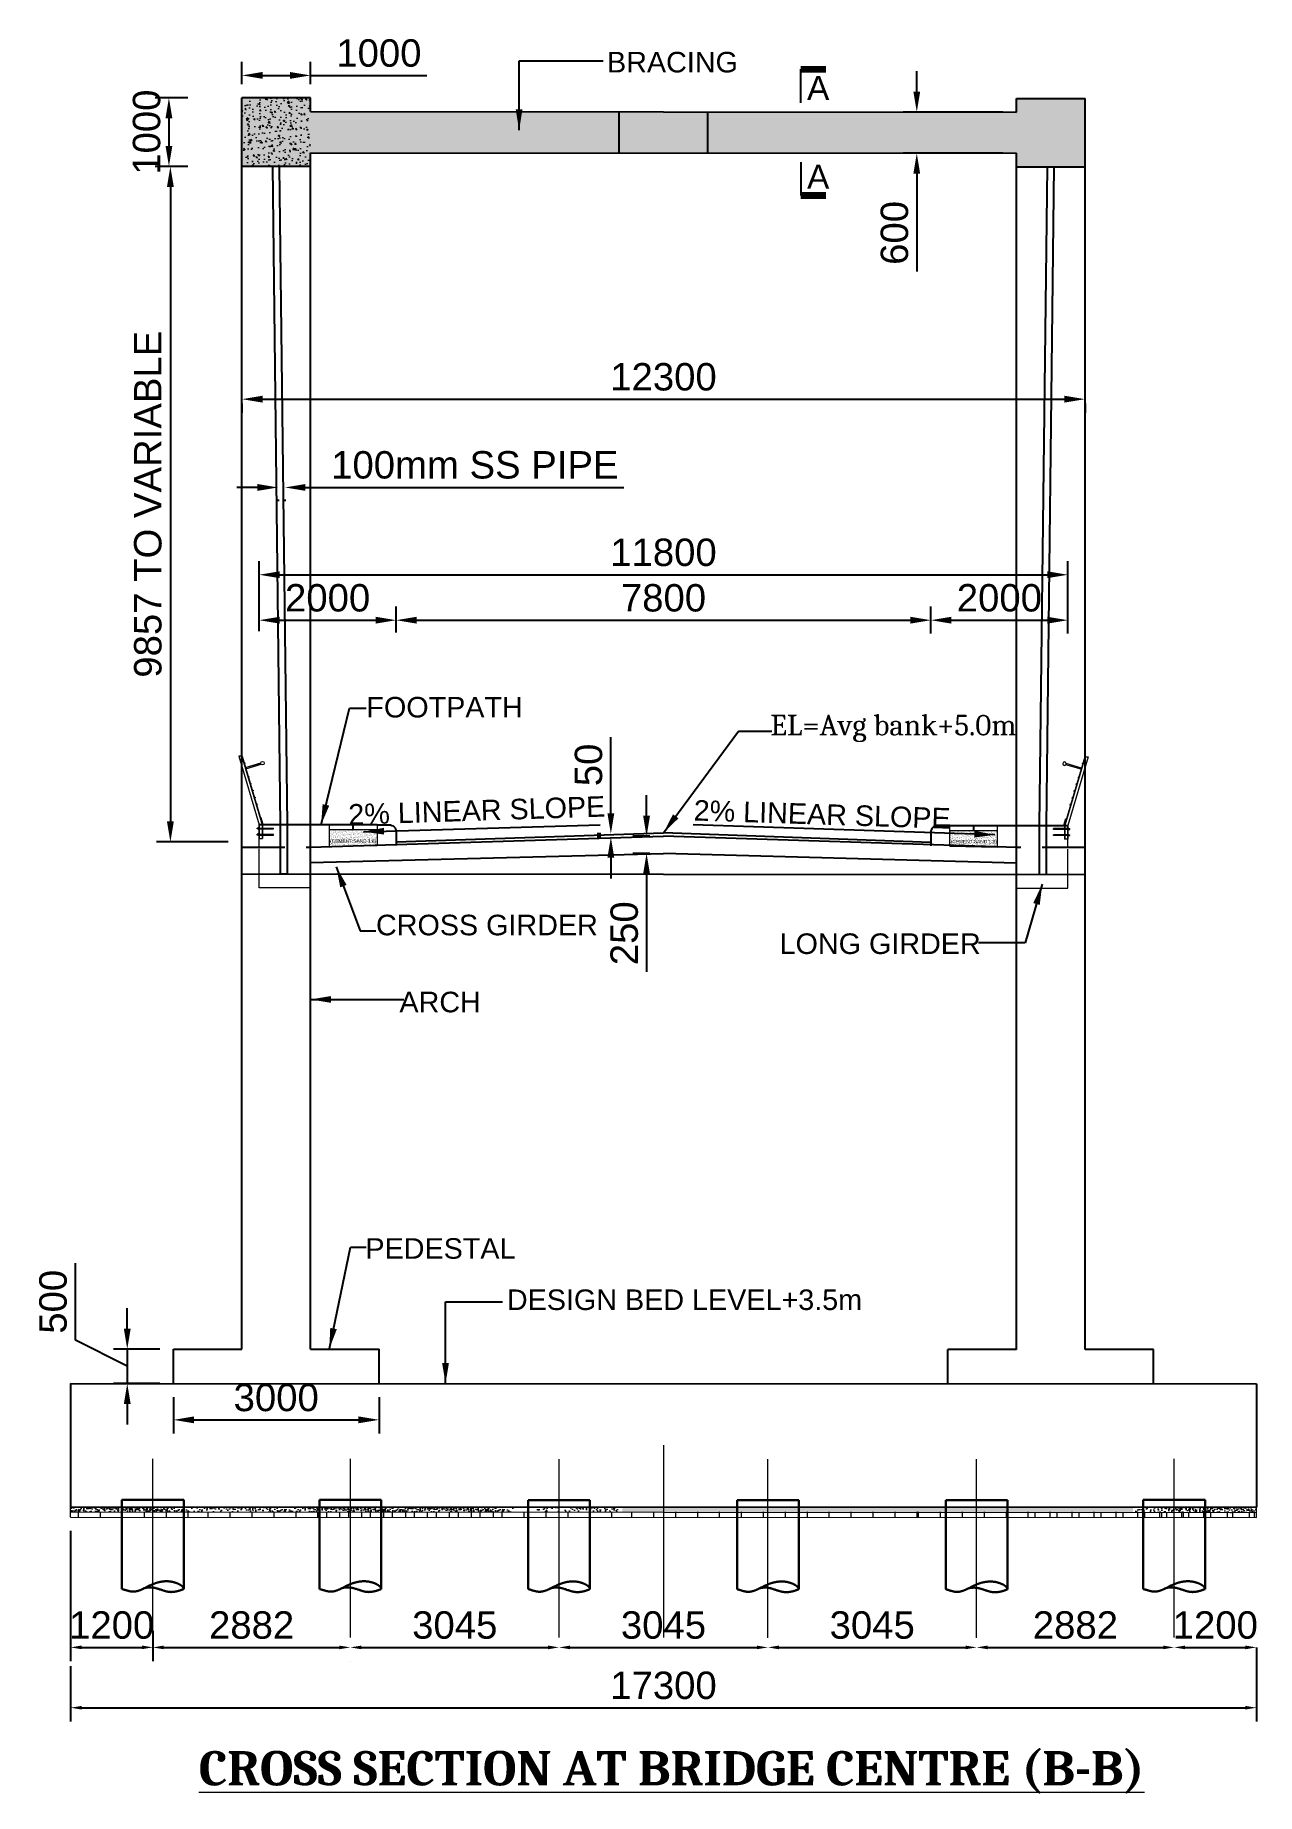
# Model space of a CAD drawing. Header units: millimetres. Extents: x 1231188 to 3899118, y -5478610 to -489530.
# Drawn here: x 3220620 to 3238442, y -2956768 to -2931107 of the extents above; entities that cross this region are included whole.
import ezdxf

# ---------------------------------------------------------------- set-up
doc = ezdxf.new("R2010")
doc.units = ezdxf.units.MM
doc.header["$LTSCALE"] = 25
doc.header["$MEASUREMENT"] = 0
doc.header["$PDMODE"] = 3
for name, pattern in [('CENTER', [2, 1.25, -0.25, 0.25, -0.25]), ('DASHED2', [0.375, 0.25, -0.125]), ('HIDDEN', [0.375, 0.25, -0.125])]:
    doc.linetypes.add(name, pattern=pattern)
doc.layers.get('0').update_dxf_attribs({"lineweight": 13})
doc.layers.get('Defpoints').update_dxf_attribs({"color": 230, "lineweight": 9})
for name, color, linetype in [('ARCH', 4, 'Continuous'), ('bearing', 7, 'Continuous'), ('breasing', 4, 'Continuous'), ('cross beam', 15, 'DASHED2'), ('PILE-CAP', 7, 'Continuous'), ('Suspender', 3, 'Continuous'), ('Wearing Course', 7, 'Continuous')]:
    doc.layers.add(name, color=color, linetype=linetype)
for name, color, linetype, lineweight in [('Center line', 252, 'CENTER', 9), ('DIM', 8, 'Continuous', 13), ('DIMEN', 8, 'Continuous', 9), ('HATCH', 191, 'Continuous', 9), ('Long beam', 2, 'Continuous', 15), ('PILE', 214, 'Continuous', 30), ('RAIL', 23, 'Continuous', 13), ('Slab', 1, 'Continuous', 25), ('text', 7, 'Continuous', 18)]:
    doc.layers.add(name, color=color, linetype=linetype, lineweight=lineweight)
doc.styles.add('ARIAL', font='arial.ttf', dxfattribs={"height": 400})
doc.styles.add('Dim_60', font='isocp3.shx')
doc.styles.get("Standard").update_dxf_attribs({"font": 'swissl.ttf'})
doc.dimstyles.new('dim-50', dxfattribs={"dimtxt": 200, "dimasz": 200, "dimexe": 20, "dimexo": 20, "dimgap": 0.09, "dimtad": 0, "dimdec": 0, "dimzin": 0, "dimdsep": 46, "dimtxsty": 'Standard', "dimcen": 0.09, "dimclrd": 5, "dimclrt": 5, "dimazin": 0, "dimtfac": 1, "dimtdec": 0, "dimtofl": 0, "dimtmove": 0, "dimatfit": 3, "dimfxl": 1, "dimtolj": 1, "dimtzin": 0, "dimarcsym": 0})
doc.dimstyles.new('Dim_120', dxfattribs={"dimtxt": 240, "dimasz": 60, "dimexe": 100, "dimexo": 150, "dimgap": 50, "dimtad": 1, "dimdec": 0, "dimzin": 4, "dimdsep": 46, "dimtxsty": 'Dim_60', "dimblk": 'DOT', "dimcen": 0.09, "dimclrd": 5, "dimclre": 5, "dimclrt": 2, "dimazin": 0, "dimtfac": 1, "dimtdec": 0, "dimtofl": 0, "dimtmove": 1, "dimatfit": 3, "dimfxl": 1, "dimtolj": 1, "dimtzin": 0, "dimlwd": -1, "dimarcsym": 0})
pattern_1 = [(50, (-7682006.35, -8196118.51), (143.4520365, -12.550427), [15, -165]), (355, (-7682006.35, -8196118.51), (-27.7502667, 150.4384267), [12, -132]), (100.4514, (-7681994.4, -8196119.56), (115.7018763, 137.8879084), [12.748038, -140.2284224]), (46.1842, (-7682006.35, -8196078.51), (213.4482097, -33.1038029), [22.5, -247.5]), (96.6356, (-7681988.56, -8196081.27), (186.932541, 194.8235742), [19.1220576, -210.3426]), (351.1842, (-7682006.35, -8196078.5), (186.932389, 194.82372), [18, -198]), (21, (-7681986.35, -8196088.51), (119.3814104, -80.5237781), [15, -165]), (326, (-7681986.35, -8196088.51), (48.6630664, 145.030009), [12, -132]), (71.4514, (-7681976.4, -8196095.22), (168.0445257, 64.5060993), [12.748038, -140.2284224]), (37.5, (-7682006.35, -8196118.51), (2.43197106, 66.57877077), [0, -130.4, 0, -134, 0, -132.5]), (7.5, (-7682006.35, -8196118.51), (52.6139075, 78.88234238), [0, -76.4, 0, -127.4, 0, -50.5]), (327.5, (-7682050.95, -8196118.51), (106.76448723, -4.51097435), [0, -50, 0, -156, 0, -207]), (317.5, (-7682070.95, -8196118.51), (116.6372339, 20.0209965), [0, -65, 0, -103.6, 0, -147])]

msp = doc.modelspace()

# ---------------------------------------------------------------- texts
at = {"layer": 'DIMEN', "ltscale": 100, "insert": (3231344.04064, -2941422.43464), "char_height": 300, "width": 12349.1051557, "attachment_point": 7}
msp.add_mtext('\\pt35.715;{\\fCambria|b0|i0|c0|p18;\\C256;\\c0;EL=Avg bank+5.0m}', dxfattribs=at)
at = {"layer": 'text', "style": 'ARIAL'}
for s, height, p in [('BRACING', 300, (3228962.34008, -2931650.56553)), ('A', 350, (3231880.02563, -2932053.14634)), ('A', 350, (3231880.02563, -2933348.3019)), ('FOOTPATH', 300, (3225451.90678, -2941062.58421, 4140.15585)), ('CROSS GIRDER', 300, (3225591.84004, -2944240.94496)), ('LONG GIRDER', 300, (3231479.9144, -2944513.41934)), ('ARCH', 300, (3225933.80335, -2945364.28913, 4140.15585)), ('PEDESTAL', 300, (3225437.60942, -2948960.40977, 4140.15585)), ('DESIGN BED LEVEL+3.5m', 300, (3227501.45234, -2949708.55737, 46691.78814))]:
    msp.add_text(s, height=height, dxfattribs=at).set_placement(p)
for rotation, p in [(1.846349692, (3225193.00515, -2942629.21786)), (358.153650308, (3230222.59049, -2942565.37352))]:
    msp.add_text('2% LINEAR SLOPE', height=300, rotation=rotation, dxfattribs=at).set_placement(p)
at = {"layer": 'text', "linetype": 'Continuous', "ltscale": 100, "style": 'ARIAL'}
for p in [(3224922.79855, -2942890.36036, 4140.15585), (3233976.91343, -2942897.89997, 4140.15585)]:
    msp.add_text('(CEMENT:SAND 1:8)', height=50, dxfattribs=at).set_placement(p)
at = {"layer": 'text', "linetype": 'ByBlock', "ltscale": 100, "insert": (3223007.90473, -2956143.99959, -46691.78814), "char_height": 500, "width": 31553.7544857, "attachment_point": 1, "style": 'ARIAL'}
msp.add_mtext('{\\fCambria|b1|i0|c0|p18;\\LCROSS SECTION AT BRIDGE CENTRE (B-B)}', dxfattribs=at)

# ---------------------------------------------------------------- blocks, each defined once
blk = doc.blocks.new('A$C0752650E')
at = {"layer": 'RAIL', "color": 1, "ltscale": 100}
for p, q in [((-22, 0), (-36, 0)), ((-36, -13), (-36, 0)), ((-10, 4), (-22, 4)), ((-22, -16), (-22, 4)), ((-10, 4), (-10, -16)), ((-10, 0), (200, 0)), ((-22, -13), (-36, -13)), ((-10, -1), (-22, -1)), ((-10, -6), (-22, -6)), ((-10, -11), (-22, -11)), ((-22, -16), (-10, -16)), ((-10, -13), (200, -13)), ((200, -13), (200, 0))]:
    blk.add_line(p, q, dxfattribs=at)
blk = doc.blocks.new('rail-4')
at = {"layer": 'RAIL', "color": 5}
for p, q in [((-250, 1000), (-296, 1000)), ((-296, 1000), (0, 0)), ((-246, 1000), (-250, 1000)), ((-250, 999), (45, -1)), ((-246, 1000), (50, 0)), ((-197, 837), (25, 903)), ((-197, 835), (25, 901)), ((-192, 818), (31, 884)), ((0, 0), (0, -200)), ((31, 100), (21, 97)), ((21, 97), (50, 0)), ((59, 3), (31, 100)), ((50, 0), (59, 3)), ((50, 0), (50, -200)), ((0, -200), (46, -200)), ((45, -1), (45, -200)), ((46, -200), (50, -200))]:
    blk.add_line(p, q, dxfattribs=at)
for centre, radius in [((-211, 900), 5), ((50, 900), 25), ((-152, 700), 5), ((-122, 600), 5), ((-92, 500), 5), ((-63, 400), 5), ((-33, 300), 5)]:
    blk.add_circle(centre, radius, dxfattribs=at)
blk = doc.blocks.new('*D560')
at = {"layer": 'Defpoints', "color": 0, "lineweight": -2, "ltscale": 150, "transparency": 16777216}
for p in [(3235686, -2938980), (3223886, -2940002, 4140), (3235686, -2940039, 4140)]:
    blk.add_point(p, dxfattribs=at)
at = {"layer": 'DIM', "color": 0, "lineweight": -2, "ltscale": 150, "transparency": 16777216}
for p, q in [((3223886, -2939802), (3223886, -2938780)), ((3235686, -2939839), (3235686, -2938780))]:
    blk.add_line(p, q, dxfattribs=at)
at = {"layer": 'DIM', "color": 5, "lineweight": -2, "ltscale": 150, "transparency": 16777216}
blk.add_line((3224186, -2938980), (3235386, -2938980), dxfattribs=at)
for points in [[(3224186, -2938930), (3224186, -2939030), (3223886, -2938980)], [(3235386, -2938930), (3235386, -2939030), (3235686, -2938980)]]:
    blk.add_solid(points, dxfattribs=at)
at = {"layer": 'DIM', "color": 2, "ltscale": 150, "transparency": 16777216, "insert": (3229786, -2938655), "char_height": 400, "attachment_point": 5, "style": 'ARIAL'}
blk.add_mtext('\\A1;11800', dxfattribs=at)
blk = doc.blocks.new('*D561')
at = {"layer": 'Defpoints', "color": 0, "lineweight": -2, "ltscale": 150, "transparency": 16777216}
for p in [(3225886, -2939643), (3223886, -2940002), (3225886, -2940022)]:
    blk.add_point(p, dxfattribs=at)
at = {"layer": 'DIM', "color": 0, "lineweight": -2, "ltscale": 150, "transparency": 16777216}
for p, q in [((3223886, -2939802), (3223886, -2939443)), ((3225886, -2939822), (3225886, -2939443))]:
    blk.add_line(p, q, dxfattribs=at)
at = {"layer": 'DIM', "color": 5, "lineweight": -2, "ltscale": 150, "transparency": 16777216}
blk.add_line((3224186, -2939643), (3225586, -2939643), dxfattribs=at)
for points in [[(3224186, -2939593), (3224186, -2939693), (3223886, -2939643)], [(3225586, -2939593), (3225586, -2939693), (3225886, -2939643)]]:
    blk.add_solid(points, dxfattribs=at)
at = {"layer": 'DIM', "color": 2, "ltscale": 150, "transparency": 16777216, "insert": (3224886, -2939319), "char_height": 400, "attachment_point": 5, "style": 'ARIAL'}
blk.add_mtext('\\A1;2000', dxfattribs=at)
blk = doc.blocks.new('*D562')
at = {"layer": 'Defpoints', "color": 0, "lineweight": -2, "ltscale": 150, "transparency": 16777216}
for p in [(3235686, -2939643), (3233686, -2940035), (3235686, -2940039)]:
    blk.add_point(p, dxfattribs=at)
at = {"layer": 'DIM', "color": 0, "lineweight": -2, "ltscale": 150, "transparency": 16777216}
for p, q in [((3233686, -2939835), (3233686, -2939443)), ((3235686, -2939839), (3235686, -2939443))]:
    blk.add_line(p, q, dxfattribs=at)
at = {"layer": 'DIM', "color": 5, "lineweight": -2, "ltscale": 150, "transparency": 16777216}
blk.add_line((3233986, -2939643), (3235386, -2939643), dxfattribs=at)
for points in [[(3233986, -2939593), (3233986, -2939693), (3233686, -2939643)], [(3235386, -2939593), (3235386, -2939693), (3235686, -2939643)]]:
    blk.add_solid(points, dxfattribs=at)
at = {"layer": 'DIM', "color": 2, "ltscale": 150, "transparency": 16777216, "insert": (3234686, -2939319), "char_height": 400, "attachment_point": 5, "style": 'ARIAL'}
blk.add_mtext('\\A1;2000', dxfattribs=at)
blk = doc.blocks.new('*D563')
at = {"layer": 'Defpoints', "color": 0, "lineweight": -2, "ltscale": 150, "transparency": 16777216}
for p in [(3233686, -2939643), (3225886, -2940022, 4140), (3233686, -2940035, 4140)]:
    blk.add_point(p, dxfattribs=at)
at = {"layer": 'DIM', "color": 0, "lineweight": -2, "ltscale": 150, "transparency": 16777216}
for p, q in [((3225886, -2939822), (3225886, -2939443)), ((3233686, -2939835), (3233686, -2939443))]:
    blk.add_line(p, q, dxfattribs=at)
at = {"layer": 'DIM', "color": 5, "lineweight": -2, "ltscale": 150, "transparency": 16777216}
blk.add_line((3226186, -2939643), (3233386, -2939643), dxfattribs=at)
for points in [[(3226186, -2939593), (3226186, -2939693), (3225886, -2939643)], [(3233386, -2939593), (3233386, -2939693), (3233686, -2939643)]]:
    blk.add_solid(points, dxfattribs=at)
at = {"layer": 'DIM', "color": 2, "ltscale": 150, "transparency": 16777216, "insert": (3229786, -2939319), "char_height": 400, "attachment_point": 5, "style": 'ARIAL'}
blk.add_mtext('\\A1;7800', dxfattribs=at)
blk = doc.blocks.new('_Dot')
at = {"color": 0, "lineweight": -2}
blk.add_line((-0.5, 0), (-1, 0), dxfattribs=at)
at = {"color": 0, "const_width": 0.5}
blk.add_lwpolyline([(-0.25, 0, 1), (0.25, 0, 1)], format="xyb", close=True, dxfattribs=at)
blk = doc.blocks.new('*D564')
at = {"layer": 'Defpoints', "color": 0, "lineweight": -2, "ltscale": 150, "transparency": 16777216}
for p in [(3229786, -2942796), (3229539, -2943046), (3229786, -2943046)]:
    blk.add_point(p, dxfattribs=at)
at = {"layer": 'DIM', "color": 5, "lineweight": -2, "ltscale": 150, "transparency": 16777216}
for p, q in [((3229539, -2942496), (3229539, -2942196)), ((3229539, -2943346), (3229539, -2944775))]:
    blk.add_line(p, q, dxfattribs=at)
at = {"layer": 'DIM', "color": 0, "lineweight": -2, "ltscale": 150, "transparency": 16777216}
for p, q in [((3229586, -2942796), (3229339, -2942796)), ((3229586, -2943046), (3229339, -2943046))]:
    blk.add_line(p, q, dxfattribs=at)
at = {"layer": 'DIM', "color": 5, "lineweight": -2, "ltscale": 150, "transparency": 16777216}
for points in [[(3229489, -2942496), (3229589, -2942496), (3229539, -2942796)], [(3229489, -2943346), (3229589, -2943346), (3229539, -2943046)]]:
    blk.add_solid(points, dxfattribs=at)
at = {"layer": 'DIM', "color": 2, "ltscale": 150, "transparency": 16777216, "insert": (3229215, -2944211), "char_height": 400, "attachment_point": 5, "rotation": 90, "style": 'ARIAL'}
blk.add_mtext('\\A1;250', dxfattribs=at)
blk = doc.blocks.new('*D565')
at = {"layer": 'Defpoints', "color": 0, "lineweight": -2, "ltscale": 150, "transparency": 16777216}
for p in [(3224636, -2931694), (3223636, -2932022), (3224636, -2932022)]:
    blk.add_point(p, dxfattribs=at)
at = {"layer": 'DIM', "color": 0, "lineweight": -2, "ltscale": 150, "transparency": 16777216}
for p, q in [((3223636, -2931822), (3223636, -2931494)), ((3224636, -2931822), (3224636, -2931494))]:
    blk.add_line(p, q, dxfattribs=at)
at = {"layer": 'DIM', "color": 5, "lineweight": -2, "ltscale": 150, "transparency": 16777216}
for p, q in [((3223936, -2931694), (3224336, -2931694)), ((3224636, -2931694), (3226332, -2931694))]:
    blk.add_line(p, q, dxfattribs=at)
for points in [[(3223936, -2931644), (3223936, -2931744), (3223636, -2931694)], [(3224336, -2931644), (3224336, -2931744), (3224636, -2931694)]]:
    blk.add_solid(points, dxfattribs=at)
at = {"layer": 'DIM', "color": 2, "ltscale": 150, "transparency": 16777216, "insert": (3225634, -2931370), "char_height": 400, "attachment_point": 5, "style": 'ARIAL'}
blk.add_mtext('\\A1;1000', dxfattribs=at)
blk = doc.blocks.new('*D566')
at = {"layer": 'Defpoints', "color": 0, "lineweight": -2, "ltscale": 150, "transparency": 16777216}
for p in [(3223046, -2932022), (3222571, -2933022), (3223046, -2933022)]:
    blk.add_point(p, dxfattribs=at)
at = {"layer": 'DIM', "color": 0, "lineweight": -2, "ltscale": 150, "transparency": 16777216}
for p, q in [((3222846, -2932022), (3222371, -2932022)), ((3222846, -2933022), (3222371, -2933022))]:
    blk.add_line(p, q, dxfattribs=at)
at = {"layer": 'DIM', "color": 5, "lineweight": -2, "ltscale": 150, "transparency": 16777216}
blk.add_line((3222571, -2932322), (3222571, -2932722), dxfattribs=at)
for points in [[(3222521, -2932322), (3222621, -2932322), (3222571, -2932022)], [(3222521, -2932722), (3222621, -2932722), (3222571, -2933022)]]:
    blk.add_solid(points, dxfattribs=at)
at = {"layer": 'DIM', "color": 2, "ltscale": 150, "transparency": 16777216, "insert": (3222247, -2932522), "char_height": 400, "attachment_point": 5, "rotation": 90, "style": 'ARIAL'}
blk.add_mtext('\\A1;1000', dxfattribs=at)
blk = doc.blocks.new('*D567')
at = {"layer": 'Defpoints', "color": 0, "lineweight": -2, "ltscale": 150, "transparency": 16777216}
for p in [(3238436, -2954435, 42552), (3221136, -2954705, 42552), (3238436, -2955511)]:
    blk.add_point(p, dxfattribs=at)
at = {"layer": 'DIM', "color": 0, "lineweight": -2, "ltscale": 150, "transparency": 16777216}
for p, q in [((3238436, -2954635), (3238436, -2955711)), ((3221136, -2954905), (3221136, -2955711))]:
    blk.add_line(p, q, dxfattribs=at)
at = {"layer": 'DIM', "color": 5, "lineweight": -2, "ltscale": 150, "transparency": 16777216}
blk.add_line((3221296, -2955511), (3238276, -2955511), dxfattribs=at)
for points in [[(3221296, -2955485), (3221296, -2955538), (3221136, -2955511)], [(3238276, -2955485), (3238276, -2955538), (3238436, -2955511)]]:
    blk.add_solid(points, dxfattribs=at)
at = {"layer": 'DIM', "color": 2, "ltscale": 150, "transparency": 16777216, "insert": (3229786, -2955187), "char_height": 400, "attachment_point": 5, "style": 'ARIAL'}
blk.add_mtext('\\A1;17300', dxfattribs=at)
blk = doc.blocks.new('*D568')
at = {"layer": 'Defpoints', "color": 0, "lineweight": -2, "ltscale": 150, "transparency": 16777216}
for p in [(3229072, -2942760), (3229018, -2942810), (3229073, -2942810)]:
    blk.add_point(p, dxfattribs=at)
at = {"layer": 'DIM', "color": 5, "lineweight": -2, "ltscale": 150, "transparency": 16777216}
for p, q in [((3229018, -2942460), (3229018, -2941349)), ((3229018, -2943110), (3229018, -2943410))]:
    blk.add_line(p, q, dxfattribs=at)
at = {"layer": 'DIM', "color": 0, "lineweight": -2, "ltscale": 150, "transparency": 16777216}
for p, q in [((3228872, -2942760), (3228818, -2942760)), ((3228873, -2942810), (3228818, -2942810))]:
    blk.add_line(p, q, dxfattribs=at)
at = {"layer": 'DIM', "color": 5, "lineweight": -2, "ltscale": 150, "transparency": 16777216}
for points in [[(3228968, -2942460), (3229068, -2942460), (3229018, -2942760)], [(3228968, -2943110), (3229068, -2943110), (3229018, -2942810)]]:
    blk.add_solid(points, dxfattribs=at)
at = {"layer": 'DIM', "color": 2, "ltscale": 150, "transparency": 16777216, "insert": (3228694, -2941755), "char_height": 400, "attachment_point": 5, "rotation": 90, "style": 'ARIAL'}
blk.add_mtext('\\A1;50', dxfattribs=at)
blk = doc.blocks.new('*D569')
at = {"layer": 'Defpoints', "color": 0, "lineweight": -2, "ltscale": 150, "transparency": 16777216}
for p in [(3224163, -2937683), (3224263, -2937682), (3224263, -2937706)]:
    blk.add_point(p, dxfattribs=at)
at = {"layer": 'DIM', "color": 5, "lineweight": -2, "ltscale": 150, "transparency": 16777216}
for p, q in [((3223863, -2937706), (3223563, -2937706)), ((3224563, -2937706), (3229205, -2937706))]:
    blk.add_line(p, q, dxfattribs=at)
at = {"layer": 'DIM', "color": 0, "lineweight": -2, "ltscale": 150, "transparency": 16777216}
for p, q in [((3224163, -2937883), (3224163, -2937906)), ((3224263, -2937882), (3224263, -2937906))]:
    blk.add_line(p, q, dxfattribs=at)
at = {"layer": 'DIM', "color": 5, "lineweight": -2, "ltscale": 150, "transparency": 16777216}
for points in [[(3223863, -2937656), (3223863, -2937756), (3224163, -2937706)], [(3224563, -2937656), (3224563, -2937756), (3224263, -2937706)]]:
    blk.add_solid(points, dxfattribs=at)
at = {"layer": 'DIM', "color": 2, "ltscale": 150, "transparency": 16777216, "insert": (3227034, -2937379), "char_height": 400, "attachment_point": 5, "style": 'ARIAL'}
blk.add_mtext('\\A1;100mm SS PIPE', dxfattribs=at)
blk = doc.blocks.new('*D570')
at = {"layer": 'Defpoints', "color": 0, "lineweight": -2, "ltscale": 150, "transparency": 16777216}
for p in [(3221136, -2952729), (3222336, -2954190), (3222336, -2954631)]:
    blk.add_point(p, dxfattribs=at)
at = {"layer": 'DIM', "color": 0, "lineweight": -2, "ltscale": 150, "transparency": 16777216}
for p, q in [((3221136, -2952929), (3221136, -2954831)), ((3222336, -2954390), (3222336, -2954831))]:
    blk.add_line(p, q, dxfattribs=at)
at = {"layer": 'DIM', "color": 5, "lineweight": -2, "ltscale": 150, "transparency": 16777216}
blk.add_line((3221296, -2954631), (3222176, -2954631), dxfattribs=at)
for points in [[(3221296, -2954604), (3221296, -2954657), (3221136, -2954631)], [(3222176, -2954604), (3222176, -2954657), (3222336, -2954631)]]:
    blk.add_solid(points, dxfattribs=at)
at = {"layer": 'DIM', "color": 2, "ltscale": 150, "transparency": 16777216, "insert": (3221736, -2954307), "char_height": 400, "attachment_point": 5, "style": 'ARIAL'}
blk.add_mtext('\\A1;1200', dxfattribs=at)
blk = doc.blocks.new('*D571')
at = {"layer": 'Defpoints', "color": 0, "lineweight": -2, "ltscale": 150, "transparency": 16777216}
for p in [(3222636, -2950279), (3221963, -2950779), (3222636, -2950779)]:
    blk.add_point(p, dxfattribs=at)
at = {"layer": 'DIM', "color": 5, "lineweight": -2, "ltscale": 150, "transparency": 16777216}
for p, q in [((3221206, -2950149), (3221206, -2949027)), ((3221963, -2949979), (3221963, -2949679)), ((3221963, -2950529), (3221206, -2950149)), ((3221963, -2950279), (3221963, -2950779)), ((3221963, -2951079), (3221963, -2951379))]:
    blk.add_line(p, q, dxfattribs=at)
at = {"layer": 'DIM', "color": 0, "lineweight": -2, "ltscale": 150, "transparency": 16777216}
for p, q in [((3222436, -2950279), (3221763, -2950279)), ((3222436, -2950779), (3221763, -2950779))]:
    blk.add_line(p, q, dxfattribs=at)
at = {"layer": 'DIM', "color": 5, "lineweight": -2, "ltscale": 150, "transparency": 16777216}
for points in [[(3221913, -2949979), (3222013, -2949979), (3221963, -2950279)], [(3221913, -2951079), (3222013, -2951079), (3221963, -2950779)]]:
    blk.add_solid(points, dxfattribs=at)
at = {"layer": 'DIM', "color": 2, "ltscale": 150, "transparency": 16777216, "insert": (3220882, -2949588), "char_height": 400, "attachment_point": 5, "rotation": 90, "style": 'ARIAL'}
blk.add_mtext('\\A1;500', dxfattribs=at)
blk = doc.blocks.new('*D572')
at = {"layer": 'Defpoints', "color": 0, "lineweight": -2, "ltscale": 150, "transparency": 16777216}
for p in [(3222636, -2950779), (3225636, -2950779), (3225636, -2951311)]:
    blk.add_point(p, dxfattribs=at)
at = {"layer": 'DIM', "color": 0, "lineweight": -2, "ltscale": 150, "transparency": 16777216}
for p, q in [((3222636, -2950979), (3222636, -2951511)), ((3225636, -2950979), (3225636, -2951511))]:
    blk.add_line(p, q, dxfattribs=at)
at = {"layer": 'DIM', "color": 5, "lineweight": -2, "ltscale": 150, "transparency": 16777216}
blk.add_line((3222936, -2951311), (3225336, -2951311), dxfattribs=at)
for points in [[(3222936, -2951261), (3222936, -2951361), (3222636, -2951311)], [(3225336, -2951261), (3225336, -2951361), (3225636, -2951311)]]:
    blk.add_solid(points, dxfattribs=at)
at = {"layer": 'DIM', "color": 2, "ltscale": 150, "transparency": 16777216, "insert": (3224136, -2950987), "char_height": 400, "attachment_point": 5, "style": 'ARIAL'}
blk.add_mtext('\\A1;3000', dxfattribs=at)
blk = doc.blocks.new('*D594')
at = {"layer": 'Defpoints', "color": 0, "lineweight": -2, "ltscale": 150, "transparency": 16777216}
for p in [(3223046, -2933022, 4140), (3222592, -2942879), (3223636, -2942879, 4140)]:
    blk.add_point(p, dxfattribs=at)
at = {"layer": 'DIM', "color": 0, "lineweight": -2, "ltscale": 150, "transparency": 16777216}
for p, q in [((3222846, -2933022), (3222392, -2933022)), ((3223436, -2942879), (3222392, -2942879))]:
    blk.add_line(p, q, dxfattribs=at)
at = {"layer": 'DIM', "color": 5, "lineweight": -2, "ltscale": 150, "transparency": 16777216}
blk.add_line((3222592, -2933322), (3222592, -2942579), dxfattribs=at)
for points in [[(3222542, -2933322), (3222642, -2933322), (3222592, -2933022)], [(3222542, -2942579), (3222642, -2942579), (3222592, -2942879)]]:
    blk.add_solid(points, dxfattribs=at)
at = {"layer": 'DIM', "color": 2, "ltscale": 150, "transparency": 16777216, "insert": (3222265, -2937951), "char_height": 400, "attachment_point": 5, "rotation": 90, "style": 'ARIAL'}
blk.add_mtext('\\A1;9857 TO VARIABLE', dxfattribs=at)
blk = doc.blocks.new('*D595')
at = {"layer": 'Defpoints', "color": 0, "lineweight": -2, "ltscale": 150, "transparency": 16777216}
for p in [(3222336, -2954631, 42552), (3225218, -2954631, 42552), (3225218, -2954631)]:
    blk.add_point(p, dxfattribs=at)
at = {"layer": 'DIM', "color": 5, "lineweight": -2, "ltscale": 150, "transparency": 16777216}
blk.add_line((3222496, -2954631), (3225058, -2954631), dxfattribs=at)
at = {"layer": 'DIM', "color": 0, "lineweight": -2, "ltscale": 150, "transparency": 16777216}
for p, q in [((3222336, -2954831), (3222336, -2954831)), ((3225218, -2954831), (3225218, -2954831))]:
    blk.add_line(p, q, dxfattribs=at)
at = {"layer": 'DIM', "color": 5, "lineweight": -2, "ltscale": 150, "transparency": 16777216}
for points in [[(3222496, -2954605), (3222496, -2954658), (3222336, -2954631)], [(3225058, -2954605), (3225058, -2954658), (3225218, -2954631)]]:
    blk.add_solid(points, dxfattribs=at)
at = {"layer": 'DIM', "color": 2, "ltscale": 150, "transparency": 16777216, "insert": (3223777, -2954307), "char_height": 400, "attachment_point": 5, "style": 'ARIAL'}
blk.add_mtext('\\A1;2882', dxfattribs=at)
blk = doc.blocks.new('*D596')
at = {"layer": 'Defpoints', "color": 0, "lineweight": -2, "ltscale": 150, "transparency": 16777216}
for p in [(3225218, -2954631, 42552), (3228263, -2954631, -46692), (3228263, -2954631)]:
    blk.add_point(p, dxfattribs=at)
at = {"layer": 'DIM', "color": 5, "lineweight": -2, "ltscale": 150, "transparency": 16777216}
blk.add_line((3225378, -2954631), (3228103, -2954631), dxfattribs=at)
at = {"layer": 'DIM', "color": 0, "lineweight": -2, "ltscale": 150, "transparency": 16777216}
blk.add_line((3225218, -2954831), (3225218, -2954831), dxfattribs=at)
at = {"layer": 'DIM', "color": 5, "lineweight": -2, "ltscale": 150, "transparency": 16777216}
for points in [[(3225378, -2954605), (3225378, -2954658), (3225218, -2954631)], [(3228103, -2954605), (3228103, -2954658), (3228263, -2954631)]]:
    blk.add_solid(points, dxfattribs=at)
at = {"layer": 'DIM', "color": 2, "ltscale": 150, "transparency": 16777216, "insert": (3226741, -2954307), "char_height": 400, "attachment_point": 5, "style": 'ARIAL'}
blk.add_mtext('\\A1;3045', dxfattribs=at)
blk = doc.blocks.new('*D597')
at = {"layer": 'Defpoints', "color": 0, "lineweight": -2, "ltscale": 150, "transparency": 16777216}
for p in [(3228263, -2954631, -46692), (3231309, -2954631, -46692), (3231309, -2954631)]:
    blk.add_point(p, dxfattribs=at)
at = {"layer": 'DIM', "color": 5, "lineweight": -2, "ltscale": 150, "transparency": 16777216}
blk.add_line((3228423, -2954631), (3231149, -2954631), dxfattribs=at)
for points in [[(3228423, -2954605), (3228423, -2954658), (3228263, -2954631)], [(3231149, -2954605), (3231149, -2954658), (3231309, -2954631)]]:
    blk.add_solid(points, dxfattribs=at)
at = {"layer": 'DIM', "color": 2, "ltscale": 150, "transparency": 16777216, "insert": (3229786, -2954307), "char_height": 400, "attachment_point": 5, "style": 'ARIAL'}
blk.add_mtext('\\A1;3045', dxfattribs=at)
blk = doc.blocks.new('*D598')
at = {"layer": 'Defpoints', "color": 0, "lineweight": -2, "ltscale": 150, "transparency": 16777216}
for p in [(3231309, -2954631, -46692), (3234354, -2954631, 42552), (3234354, -2954631)]:
    blk.add_point(p, dxfattribs=at)
at = {"layer": 'DIM', "color": 5, "lineweight": -2, "ltscale": 150, "transparency": 16777216}
blk.add_line((3231469, -2954631), (3234194, -2954631), dxfattribs=at)
for points in [[(3231469, -2954605), (3231469, -2954658), (3231309, -2954631)], [(3234194, -2954605), (3234194, -2954658), (3234354, -2954631)]]:
    blk.add_solid(points, dxfattribs=at)
at = {"layer": 'DIM', "color": 2, "ltscale": 150, "transparency": 16777216, "insert": (3232831, -2954307), "char_height": 400, "attachment_point": 5, "style": 'ARIAL'}
blk.add_mtext('\\A1;3045', dxfattribs=at)
blk = doc.blocks.new('*D599')
at = {"layer": 'Defpoints', "color": 0, "lineweight": -2, "ltscale": 150, "transparency": 16777216}
for p in [(3234354, -2954631, 42552), (3237236, -2954631, 42552), (3237236, -2954631)]:
    blk.add_point(p, dxfattribs=at)
at = {"layer": 'DIM', "color": 5, "lineweight": -2, "ltscale": 150, "transparency": 16777216}
blk.add_line((3234514, -2954631), (3237076, -2954631), dxfattribs=at)
for points in [[(3234514, -2954605), (3234514, -2954658), (3234354, -2954631)], [(3237076, -2954605), (3237076, -2954658), (3237236, -2954631)]]:
    blk.add_solid(points, dxfattribs=at)
at = {"layer": 'DIM', "color": 2, "ltscale": 150, "transparency": 16777216, "insert": (3235795, -2954307), "char_height": 400, "attachment_point": 5, "style": 'ARIAL'}
blk.add_mtext('\\A1;2882', dxfattribs=at)
blk = doc.blocks.new('*D600')
at = {"layer": 'Defpoints', "color": 0, "lineweight": -2, "ltscale": 150, "transparency": 16777216}
for p in [(3237236, -2954631, 42552), (3238436, -2954631), (3238436, -2954635)]:
    blk.add_point(p, dxfattribs=at)
at = {"layer": 'DIM', "color": 0, "lineweight": -2, "ltscale": 150, "transparency": 16777216}
blk.add_line((3238436, -2954435), (3238436, -2954431), dxfattribs=at)
at = {"layer": 'DIM', "color": 5, "lineweight": -2, "ltscale": 150, "transparency": 16777216}
blk.add_line((3237396, -2954631), (3238276, -2954631), dxfattribs=at)
for points in [[(3237396, -2954605), (3237396, -2954658), (3237236, -2954631)], [(3238276, -2954605), (3238276, -2954658), (3238436, -2954631)]]:
    blk.add_solid(points, dxfattribs=at)
at = {"layer": 'DIM', "color": 2, "ltscale": 150, "transparency": 16777216, "insert": (3237836, -2954307), "char_height": 400, "attachment_point": 5, "style": 'ARIAL'}
blk.add_mtext('\\A1;1200', dxfattribs=at)
blk = doc.blocks.new('*D602')
at = {"layer": 'Defpoints', "color": 0, "lineweight": -2, "ltscale": 150, "transparency": 16777216}
for p in [(3223636, -2936283, 4140), (3235936, -2936283, 4140), (3235936, -2936418)]:
    blk.add_point(p, dxfattribs=at)
at = {"layer": 'DIM', "color": 0, "lineweight": -2, "ltscale": 150, "transparency": 16777216}
for p, q in [((3223636, -2936483), (3223636, -2936618)), ((3235936, -2936483), (3235936, -2936618))]:
    blk.add_line(p, q, dxfattribs=at)
at = {"layer": 'DIM', "color": 5, "lineweight": -2, "ltscale": 150, "transparency": 16777216}
blk.add_line((3223936, -2936418), (3235636, -2936418), dxfattribs=at)
for points in [[(3223936, -2936368), (3223936, -2936468), (3223636, -2936418)], [(3235636, -2936368), (3235636, -2936468), (3235936, -2936418)]]:
    blk.add_solid(points, dxfattribs=at)
at = {"layer": 'DIM', "color": 2, "ltscale": 150, "transparency": 16777216, "insert": (3229786, -2936094), "char_height": 400, "attachment_point": 5, "style": 'ARIAL'}
blk.add_mtext('\\A1;12300', dxfattribs=at)
blk = doc.blocks.new('*D603')
at = {"layer": 'Defpoints', "color": 0, "lineweight": -2, "ltscale": 150, "transparency": 16777216}
for p in [(3234936, -2932230), (3233481, -2932830), (3234936, -2932830)]:
    blk.add_point(p, dxfattribs=at)
at = {"layer": 'DIM', "color": 5, "lineweight": -2, "ltscale": 150, "transparency": 16777216}
for p, q in [((3233481, -2931930), (3233481, -2931630)), ((3233481, -2933130), (3233481, -2934554))]:
    blk.add_line(p, q, dxfattribs=at)
at = {"layer": 'DIM', "color": 0, "lineweight": -2, "ltscale": 150, "transparency": 16777216}
for p, q in [((3234736, -2932230), (3233281, -2932230)), ((3234736, -2932830), (3233281, -2932830))]:
    blk.add_line(p, q, dxfattribs=at)
at = {"layer": 'DIM', "color": 5, "lineweight": -2, "ltscale": 150, "transparency": 16777216}
for points in [[(3233431, -2931930), (3233531, -2931930), (3233481, -2932230)], [(3233431, -2933130), (3233531, -2933130), (3233481, -2932830)]]:
    blk.add_solid(points, dxfattribs=at)
at = {"layer": 'DIM', "color": 2, "ltscale": 150, "transparency": 16777216, "insert": (3233157, -2933992), "char_height": 400, "attachment_point": 5, "rotation": 90, "style": 'ARIAL'}
blk.add_mtext('\\A1;600', dxfattribs=at)

# ---------------------------------------------------------------- dimensions: what is measured, and where the dimension line sits
at = {"layer": 'DIM', "ltscale": 150}
for base, p1, p2, override, picture, middle in [((3224636.09218, -2931693.73605, 4140.15585), (3223636.09218, -2932022.0356, 4140.15585), (3224636.09218, -2932022.0356, 4140.15585), {"dimtxt": 300, "dimasz": 300, "dimexe": 200, "dimexo": 200, "dimgap": 120, "dimtad": 1, "dimtxsty": 'ARIAL', "dimclrt": 2}, '*D565', (3225633.8548, -2931369.50685, 4140.15585)), ((3235936.01892, -2936418.17043), (3223636.085, -2936282.67043, 4140.15585), (3235936.01892, -2936282.67473, 4140.15585), {"dimtxt": 300, "dimasz": 300, "dimexe": 200, "dimexo": 200, "dimgap": 120, "dimtad": 1, "dimtxsty": 'ARIAL', "dimclrt": 2}, '*D602', (3229786.05196, -2936093.80481)), ((3235686.04706, -2938979.61517), (3223886.04706, -2940001.74057, 4140.15585), (3235686.04706, -2940038.60975, 4140.15585), {"dimtxt": 300, "dimasz": 300, "dimexe": 200, "dimexo": 200, "dimgap": 120, "dimtad": 1, "dimtxsty": 'ARIAL', "dimclrt": 2}, '*D560', (3229786.04706, -2938655.38597)), ((3225886.04706, -2939643.19773, 4140.15585), (3223886.04706, -2940001.74057, 4140.15585), (3225886.04706, -2940021.72971, 4140.15585), {"dimtxt": 300, "dimasz": 300, "dimexe": 200, "dimexo": 200, "dimgap": 120, "dimtad": 1, "dimtxsty": 'ARIAL', "dimclrt": 2}, '*D561', (3224886.04706, -2939318.96854, 4140.15585)), ((3233686.04706, -2939643.19773), (3225886.04706, -2940021.72971, 4140.15585), (3233686.04706, -2940035.4573, 4140.15585), {"dimtxt": 300, "dimasz": 300, "dimexe": 200, "dimexo": 200, "dimgap": 120, "dimtad": 1, "dimtxsty": 'ARIAL', "dimclrt": 2}, '*D563', (3229786.04706, -2939318.96854)), ((3235686.04706, -2939643.40693, 4140.15585), (3233686.04706, -2940035.4573, 4140.15585), (3235686.04706, -2940038.60975, 4140.15585), {"dimtxt": 300, "dimasz": 300, "dimexe": 200, "dimexo": 200, "dimgap": 120, "dimtad": 1, "dimtxsty": 'ARIAL', "dimclrt": 2}, '*D562', (3234686.04706, -2939319.17774, 4140.15585)), ((3225636.08011, -2951311.10357, 4140.15585), (3222636.08011, -2950778.57632, 4140.15585), (3225636.08011, -2950778.57632, 4140.15585), {"dimtxt": 300, "dimasz": 300, "dimexe": 200, "dimexo": 200, "dimgap": 120, "dimtad": 1, "dimtxsty": 'ARIAL', "dimclrt": 2}, '*D572', (3224136.08011, -2950986.73795, 4140.15585)), ((3225218.0531, -2954631.17043), (3222336.0531, -2954630.78264, 42551.63229), (3225218.0531, -2954630.78264, 42551.63229), {"dimtxt": 160, "dimasz": 160, "dimexe": 200, "dimexo": 200, "dimgap": 120, "dimtad": 1, "dimtxsty": 'ARIAL', "dimclrt": 2}, '*D595', (3223777.0531, -2954306.94124)), ((3228263.38643, -2954631.17043), (3225218.0531, -2954630.78264, 42551.63229), (3228263.38643, -2954631.17043, -46691.78814), {"dimtxt": 160, "dimasz": 160, "dimexe": 200, "dimexo": 200, "dimgap": 120, "dimtad": 1, "dimtxsty": 'ARIAL', "dimclrt": 2}, '*D596', (3226740.71977, -2954306.80481)), ((3231308.71977, -2954631.17043), (3228263.38643, -2954631.17043, -46691.78814), (3231308.71977, -2954631.17043, -46691.78814), {"dimtxt": 160, "dimasz": 160, "dimexe": 200, "dimexo": 200, "dimgap": 120, "dimtad": 1, "dimtxsty": 'ARIAL', "dimclrt": 2}, '*D597', (3229786.0531, -2954306.80481)), ((3234354.0531, -2954631.17043), (3231308.71977, -2954631.17043, -46691.78814), (3234354.0531, -2954631.17043, 42551.63229), {"dimtxt": 160, "dimasz": 160, "dimexe": 200, "dimexo": 200, "dimgap": 120, "dimtad": 1, "dimtxsty": 'ARIAL', "dimclrt": 2}, '*D598', (3232831.38643, -2954306.80481)), ((3237236.0531, -2954631.17043), (3234354.0531, -2954631.17043, 42551.63229), (3237236.0531, -2954631.17043, 42551.63229), {"dimtxt": 160, "dimasz": 160, "dimexe": 200, "dimexo": 200, "dimgap": 120, "dimtad": 1, "dimtxsty": 'ARIAL', "dimclrt": 2}, '*D599', (3235795.0531, -2954306.94124)), ((3238436.0531, -2955511.17043), (3221136.0531, -2954705.33026, 42551.63229), (3238436.0531, -2954435.15446, 42551.63229), {"dimtxt": 160, "dimasz": 160, "dimexe": 200, "dimexo": 200, "dimgap": 120, "dimtad": 1, "dimtxsty": 'ARIAL', "dimclrt": 2}, '*D567', (3229786.0531, -2955186.80481))]:
    dim = msp.add_linear_dim(base=base, p1=p1, p2=p2, dimstyle='dim-50', override=override, dxfattribs=at)
    dim.commit()
    dim.dimension.update_dxf_attribs({"geometry": picture, "text_midpoint": middle})
for base, p1, p2, picture, middle in [((3233481.01903, -2932829.77603), (3234936.01402, -2932229.77603), (3234936.01402, -2932829.77603), '*D603', (3233156.78983, -2933992.06798)), ((3229538.86611, -2943046.14698), (3229786.04706, -2942796.15698), (3229786.04706, -2943046.14698), '*D564', (3229214.63691, -2944210.75817))]:
    dim = msp.add_linear_dim(base=base, p1=p1, p2=p2, angle=90, dimstyle='dim-50', override={"dimtxt": 300, "dimasz": 300, "dimexe": 200, "dimexo": 200, "dimgap": 120, "dimtad": 1, "dimtxsty": 'ARIAL', "dimclrt": 2}, dxfattribs=at)
    dim.commit()
    dim.dimension.update_dxf_attribs({"geometry": picture, "text_midpoint": middle})
for base, p1, p2, override, picture, middle in [((3222571.1795, -2933022.0356, 4140.15585), (3223045.94683, -2932022.0356, 4140.15585), (3223045.94683, -2933022.0356, 4140.15585), {"dimtxt": 300, "dimasz": 300, "dimexe": 200, "dimexo": 200, "dimgap": 120, "dimtad": 1, "dimtxsty": 'ARIAL', "dimclrt": 2}, '*D566', (3222571.1795, -2932522.0356, 4140.15585)), ((3229017.85512, -2942810.41739), (3229072.02704, -2942760.42738), (3229073.02684, -2942810.41739), {"dimtxt": 300, "dimasz": 300, "dimexe": 200, "dimexo": 200, "dimgap": 120, "dimtad": 1, "dimtxsty": 'ARIAL', "dimclrt": 2}, '*D568', (3229017.85512, -2941754.61565)), ((3221963.11556, -2950778.57632, 4140.15585), (3222636.08011, -2950278.57632, 4140.15585), (3222636.08011, -2950778.57632, 4140.15585), {"dimtxt": 300, "dimasz": 300, "dimexe": 200, "dimexo": 200, "dimgap": 120, "dimtad": 1, "dimtxsty": 'ARIAL', "dimclrt": 2, "dimtmove": 1}, '*D571', (3221206.39363, -2950029.17198, 4140.15585))]:
    dim = msp.add_linear_dim(base=base, p1=p1, p2=p2, angle=90, dimstyle='dim-50', override=override, dxfattribs=at)
    dim.commit()
    dim.dimension.update_dxf_attribs({"geometry": picture, "text_midpoint": middle, "dimtype": 160})
dim = msp.add_linear_dim(base=(3222591.5, -2942879.14776), p1=(3223045.94683, -2933022.0356, 4140.15585), p2=(3223636.08274, -2942879.14776, 4140.15585), angle=90, text='9857 TO VARIABLE', dimstyle='dim-50', override={"dimtxt": 300, "dimasz": 300, "dimexe": 200, "dimexo": 200, "dimgap": 120, "dimtad": 1, "dimtxsty": 'ARIAL', "dimclrt": 2}, dxfattribs=at)
dim.commit()
dim.dimension.update_dxf_attribs({"geometry": '*D594', "text_midpoint": (3222264.54229, -2937950.59168)})
dim = msp.add_linear_dim(base=(3224263.09645, -2937706.18276, 4140.15585), p1=(3224163.10232, -2937682.56513, 4140.15585), p2=(3224263.09645, -2937681.79884, 4140.15585), text='100mm SS PIPE', dimstyle='dim-50', override={"dimtxt": 300, "dimasz": 300, "dimexe": 200, "dimexo": 200, "dimgap": 120, "dimtad": 1, "dimtxsty": 'ARIAL', "dimclrt": 2}, dxfattribs=at)
dim.commit()
dim.dimension.update_dxf_attribs({"geometry": '*D569', "text_midpoint": (3227033.98321, -2937379.36148, 4140.15585)})
for base, p1, p2, picture, middle in [((3222336.0531, -2954630.78264, 42551.63229), (3221136.0531, -2952729.49698, 42551.63229), (3222336.0531, -2954189.76386, 42551.63229), '*D570', (3221736.0531, -2954630.78264, 42551.63229)), ((3238436.0531, -2954631.17043), (3237236.0531, -2954631.17043, 42551.63229), (3238436.0531, -2954635.15446), '*D600', (3237836.0531, -2954631.17043))]:
    dim = msp.add_linear_dim(base=base, p1=p1, p2=p2, dimstyle='dim-50', override={"dimtxt": 160, "dimasz": 160, "dimexe": 200, "dimexo": 200, "dimgap": 120, "dimtad": 1, "dimtxsty": 'ARIAL', "dimclrt": 2}, dxfattribs=at)
    dim.commit()
    dim.dimension.update_dxf_attribs({"geometry": picture, "text_midpoint": middle, "dimtype": 160})

# ---------------------------------------------------------------- hatches: boundary and pattern name
at = {"layer": 'HATCH', "ltscale": 100}
h = msp.add_hatch(dxfattribs=at)
h.set_pattern_fill('AR-CONC', color=256, scale=30, style=0)
h.set_pattern_definition([(50, (-7676506.27, -8204094.22), (215.1780548, -18.8256405), [22.5, -247.5]), (355, (-7676506.27, -8204094.22), (-41.6254, 225.65764), [18, -198]), (100.4514, (-7676488.34, -8204095.79), (173.5528145, 206.8318626), [19.122057, -210.3426336]), (46.1842, (-7676506.27, -8204034.22), (320.1723146, -49.6557043), [33.75, -371.25]), (96.6356, (-7676479.6, -8204038.36), (280.398812, 292.235361), [28.683086, -315.5139]), (351.1842, (-7676506.27, -8204034.22), (280.3985835, 292.23558), [27, -297]), (21, (-7676476.27, -8204049.22), (179.0721156, -120.7856672), [22.5, -247.5]), (326, (-7676476.27, -8204049.22), (72.9945996, 217.5450135), [18, -198]), (71.4514, (-7676461.35, -8204059.28), (252.0667886, 96.759149), [19.122057, -210.3426336]), (37.5, (-7676506.27, -8204094.22), (3.6479566, 99.86815615), [0, -195.6, 0, -201, 0, -198.75]), (7.5, (-7676506.27, -8204094.22), (78.9208612, 118.3235136), [0, -114.6, 0, -191.1, 0, -75.75]), (327.5, (-7676573.17, -8204094.22), (160.14673085, -6.7664615), [0, -75, 0, -234, 0, -310.5]), (317.5, (-7676603.17, -8204094.22), (174.9558508, 30.0314947), [0, -97.5, 0, -155.4, 0, -220.5])])
h.paths.add_polyline_path([(3224636.09218, -2932022.0356), (3223636.09218, -2932022.0356), (3223636.09218, -2933022.0356), (3224636.09218, -2933022.0356)])
h = msp.add_hatch(dxfattribs=at)
h.set_pattern_fill('AR-CONC', color=256, scale=30, style=0)
h.set_pattern_definition([(50, (0, 0), (215.178055, -18.8256405), [22.5, -247.5]), (355, (0, 0), (-41.6254, 225.65764), [18, -198]), (100.4514445, (17.93, -1.57), (173.552654, 206.831997), [19.122058, -210.342634]), (46.1842, (0, 60), (320.1724, -49.655784), [33.75, -371.25]), (96.6356355, (26.68, 55.86), (280.398584, 292.23558), [28.683103, -315.514128]), (351.184164, (0, 60), (280.398584, 292.23558), [27, -297]), (21, (30, 45), (179.0721156, -120.785667), [22.5, -247.5]), (326, (30, 45), (72.9946, 217.545014), [18, -198]), (71.451445, (44.92, 34.93), (252.066713, 96.759346), [19.122057, -210.342634]), (37.5, (0, 0), (3.6479566, 99.8681561), [0, -195.6, 0, -201, 0, -198.75]), (7.5, (0, 0), (78.9208612, 118.3235136), [0, -114.6, 0, -191.1, 0, -75.75]), (327.5, (-66.9, 0), (160.1467309, -6.7664615), [0, -75, 0, -234, 0, -310.5]), (317.5, (-96.9, 0), (174.955851, 30.0314947), [0, -97.5, 0, -155.4, 0, -220.5])])
h.paths.add_polyline_path([(3229139.0531, -2932225.4196), (3224636.09218, -2932222.0356), (3224636.09218, -2932022.0356), (3223636.09218, -2932022.0356), (3223636.09218, -2933022.0356), (3224636.09218, -2933022.0356), (3224636.09218, -2932822.0356), (3229139.0531, -2932825.4196)])
h.paths.add_polyline_path([(3230433.0531, -2932226.39204), (3229139.0531, -2932225.4196), (3229139.0531, -2932825.4196), (3230433.0531, -2932826.39204)])
h.paths.add_polyline_path([(3235936.01402, -2932029.77603), (3234936.01402, -2932029.77603), (3234936.01402, -2932229.77603), (3230433.0531, -2932226.39204), (3230433.0531, -2932826.39204), (3234936.01402, -2932829.77603), (3234936.01402, -2933029.77603), (3235936.01402, -2933029.77603)])
h = msp.add_hatch(dxfattribs=at)
h.set_pattern_fill('AR-SAND', color=256, scale=20, style=0)
h.set_pattern_definition([(37.5, (-7676504.52, -8198816.006), (-1.25986716, 38.53647538), [0, -30.4, 0, -34, 0, -32.5]), (7.5, (-7676504.52, -8198816.006), (35.3955341, 56.4429213), [0, -16.4, 0, -27.4, 0, -10.5]), (327.5, (-7676529.12, -8198816.006), (62.282837235, 0.11318107), [0, -10, 0, -36, 0, -47]), (317.5, (-7676529.12, -8198816.006), (60.1225321, 17.5535113), [0, -5, 0, -23.6, 0, -27])])
h.paths.add_polyline_path([(3225612.80037, -2942941.82321), (3225611.46763, -2942704.15776), (3224911.50672, -2942704.15776), (3224912.83945, -2942941.82321)])
h = msp.add_hatch(dxfattribs=at)
h.set_pattern_fill('AR-SAND', color=256, scale=20, style=0)
h.set_pattern_definition([(37.5, (-7682006.352, -8198736.08), (-1.25986716, 38.53647538), [0, -30.4, 0, -34, 0, -32.5]), (7.5, (-7682006.35, -8198736.08), (35.3955341, 56.4429213), [0, -16.4, 0, -27.4, 0, -10.5]), (327.5, (-7682030.952, -8198736.08), (62.282837235, 0.11318107), [0, -10, 0, -36, 0, -47]), (317.5, (-7682030.95, -8198736.08), (60.1225321, 17.5535113), [0, -5, 0, -23.6, 0, -27])])
h.paths.add_polyline_path([(3233960.62718, -2942711.89819), (3233959.33695, -2942942.36399), (3234309.27823, -2942949.36282), (3234659.25869, -2942949.36282), (3234660.5881, -2942711.89819)])
h.paths.add_polyline_path([(3233960.5253, -2942928.98796), (3234664.72038, -2942928.98796), (3234664.72038, -2942830.65918), (3233960.5253, -2942830.65918)], flags=9)
h = msp.add_hatch(dxfattribs=at)
h.set_pattern_fill('AR-CONC', color=256, scale=20, style=0)
h.set_pattern_definition([(50, (-7675006.27, -8196110.77), (143.4520365, -12.550427), [15, -165]), (355, (-7675006.27, -8196110.77), (-27.7502667, 150.4384267), [12, -132]), (100.4514, (-7674994.32, -8196111.82), (115.7018763, 137.8879084), [12.748038, -140.2284224]), (46.1842, (-7675006.27, -8196070.77), (213.4482097, -33.1038029), [22.5, -247.5]), (96.6356, (-7674988.49, -8196073.53), (186.932541, 194.8235742), [19.1220576, -210.3426]), (351.1842, (-7675006.27, -8196070.77), (186.932389, 194.82372), [18, -198]), (21, (-7674986.27, -8196080.77), (119.3814104, -80.5237781), [15, -165]), (326, (-7674986.27, -8196080.77), (48.6630664, 145.030009), [12, -132]), (71.4514, (-7674976.33, -8196087.48), (168.0445257, 64.5060993), [12.748038, -140.2284224]), (37.5, (-7675006.274, -8196110.77), (2.43197106, 66.57877077), [0, -130.4, 0, -134, 0, -132.5]), (7.5, (-7675006.274, -8196110.77), (52.6139075, 78.88234238), [0, -76.4, 0, -127.4, 0, -50.5]), (327.5, (-7675050.874, -8196110.77), (106.76448723, -4.51097435), [0, -50, 0, -156, 0, -207]), (317.5, (-7675070.87, -8196110.77), (116.6372339, 20.0209965), [0, -65, 0, -103.6, 0, -147])])
h.paths.add_polyline_path([(3221136.0531, -2952578.57632), (3221136.0531, -2952653.57632), (3221436.08615, -2952653.57632), (3221436.08615, -2952578.57632)])
h = msp.add_hatch(dxfattribs=at)
h.set_pattern_fill('AR-CONC', color=256, scale=20, style=0)
h.set_pattern_definition([(50, (-7673806.31, -8196111.69), (143.4520365, -12.550427), [15, -165]), (355, (-7673806.3, -8196111.69), (-27.7502667, 150.4384267), [12, -132]), (100.4514, (-7673794.35, -8196112.74), (115.7018763, 137.8879084), [12.748038, -140.2284224]), (46.1842, (-7673806.3, -8196071.69), (213.4482097, -33.1038029), [22.5, -247.5]), (96.6356, (-7673788.52, -8196074.45), (186.932541, 194.8235742), [19.1220576, -210.3426]), (351.1842, (-7673806.3, -8196071.7), (186.932389, 194.82372), [18, -198]), (21, (-7673786.31, -8196081.69), (119.3814104, -80.5237781), [15, -165]), (326, (-7673786.3, -8196081.69), (48.6630664, 145.030009), [12, -132]), (71.4514, (-7673776.36, -8196088.4), (168.0445257, 64.5060993), [12.748038, -140.2284224]), (37.5, (-7673806.307, -8196111.69), (2.43197106, 66.57877077), [0, -130.4, 0, -134, 0, -132.5]), (7.5, (-7673806.31, -8196111.69), (52.6139075, 78.88234238), [0, -76.4, 0, -127.4, 0, -50.5]), (327.5, (-7673850.907, -8196111.69), (106.76448723, -4.51097435), [0, -50, 0, -156, 0, -207]), (317.5, (-7673870.91, -8196111.69), (116.6372339, 20.0209965), [0, -65, 0, -103.6, 0, -147])])
h.paths.add_polyline_path([(3221436.0531, -2952654.49698), (3221436.0531, -2952579.49698), (3221136.0531, -2952579.49698), (3221136.0531, -2952654.49698)])
h.paths.add_polyline_path([(3222036.0531, -2952654.49698), (3222036.0531, -2952579.49698), (3221436.0531, -2952579.49698), (3221436.0531, -2952654.49698)])
h.paths.add_polyline_path([(3222636.0531, -2952654.49698), (3222636.0531, -2952579.49698), (3222036.0531, -2952579.49698), (3222036.0531, -2952654.49698)])
h = msp.add_hatch(dxfattribs=at)
h.set_pattern_fill('AR-B816', color=256, scale=20, style=0)
h.set_pattern_definition([(0, (-7676506.27, -8196110.77), (0, 160), []), (90, (-7676506.27, -8196110.77), (-160, 160), [160, -160])])
h.paths.add_polyline_path([(3221736.08615, -2952653.57632), (3221736.08615, -2952728.57632), (3222336.08615, -2952728.57632), (3222336.08615, -2952653.57632)])
h.paths.add_polyline_path([(3222336.08615, -2952653.57632), (3222336.08615, -2952728.57632), (3222936.08615, -2952728.57632), (3222936.08615, -2952653.57632)])
h.paths.add_polyline_path([(3221136.0531, -2952653.57632), (3221136.0531, -2952728.57632), (3221736.08615, -2952728.57632), (3221736.08615, -2952653.57632)])
h = msp.add_hatch(dxfattribs=at)
h.set_pattern_fill('AR-CONC', color=256, scale=20, style=0)
h.set_pattern_definition([(50, (-7673507.81, -8196110.77), (143.4520365, -12.550427), [15, -165]), (355, (-7673507.8, -8196110.77), (-27.7502667, 150.4384267), [12, -132]), (100.4514, (-7673495.85, -8196111.82), (115.7018763, 137.8879084), [12.748038, -140.2284224]), (46.1842, (-7673507.8, -8196070.77), (213.4482097, -33.1038029), [22.5, -247.5]), (96.6356, (-7673490.02, -8196073.53), (186.932541, 194.8235742), [19.1220576, -210.3426]), (351.1842, (-7673507.8, -8196070.77), (186.932389, 194.82372), [18, -198]), (21, (-7673487.81, -8196080.77), (119.3814104, -80.5237781), [15, -165]), (326, (-7673487.8, -8196080.77), (48.6630664, 145.030009), [12, -132]), (71.4514, (-7673477.86, -8196087.48), (168.0445257, 64.5060993), [12.748038, -140.2284224]), (37.5, (-7673507.806, -8196110.77), (2.43197106, 66.57877077), [0, -130.4, 0, -134, 0, -132.5]), (7.5, (-7673507.81, -8196110.77), (52.6139075, 78.88234238), [0, -76.4, 0, -127.4, 0, -50.5]), (327.5, (-7673552.406, -8196110.77), (106.76448723, -4.51097435), [0, -50, 0, -156, 0, -207]), (317.5, (-7673572.41, -8196110.77), (116.6372339, 20.0209965), [0, -65, 0, -103.6, 0, -147])])
h.paths.add_polyline_path([(3221734.55343, -2952653.57632), (3221734.55343, -2952578.57632), (3221434.55343, -2952578.57632), (3221434.55343, -2952653.57632)])
h.paths.add_polyline_path([(3222334.55343, -2952653.57632), (3222334.55343, -2952578.57632), (3221734.55343, -2952578.57632), (3221734.55343, -2952653.57632)])
h.paths.add_polyline_path([(3222934.55343, -2952653.57632), (3222934.55343, -2952578.57632), (3222334.55343, -2952578.57632), (3222334.55343, -2952653.57632)])
h = msp.add_hatch(dxfattribs=at)
h.set_pattern_fill('AR-B816', color=256, scale=20, style=0)
h.set_pattern_definition([(0, (-7672054.71, -8196110.77), (0, 160), []), (90, (-7672054.71, -8196110.77), (-160, 160), [160, -160])])
h.paths.add_polyline_path([(3223187.6518, -2952728.57632), (3223187.6518, -2952653.57632), (3222887.6518, -2952653.57632), (3222887.6518, -2952728.57632)])
h.paths.add_polyline_path([(3223787.6518, -2952728.57632), (3223787.6518, -2952653.57632), (3223187.6518, -2952653.57632), (3223187.6518, -2952728.57632)])
h.paths.add_polyline_path([(3224387.6518, -2952728.57632), (3224387.6518, -2952653.57632), (3223787.6518, -2952653.57632), (3223787.6518, -2952728.57632)])
h.paths.add_polyline_path([(3226187.6518, -2952728.57632), (3226187.6518, -2952653.57632), (3224387.6518, -2952653.57632), (3224387.6518, -2952728.57632)])
h.paths.add_polyline_path([(3226187.6518, -2952653.57632), (3226187.6518, -2952728.57632), (3226787.6518, -2952728.57632), (3226787.6518, -2952653.57632)])
h.paths.add_polyline_path([(3226787.6518, -2952653.57632), (3226787.6518, -2952728.57632), (3227387.6518, -2952728.57632), (3227387.6518, -2952653.57632)])
h = msp.add_hatch(dxfattribs=at)
h.set_pattern_fill('AR-CONC', color=256, scale=20, style=0)
h.set_pattern_definition([(50, (-7672007.81, -8196110.77), (143.4520365, -12.550427), [15, -165]), (355, (-7672007.8, -8196110.77), (-27.7502667, 150.4384267), [12, -132]), (100.4514, (-7671995.85, -8196111.82), (115.7018763, 137.8879084), [12.748038, -140.2284224]), (46.1842, (-7672007.8, -8196070.77), (213.4482097, -33.1038029), [22.5, -247.5]), (96.6356, (-7671990.02, -8196073.53), (186.932541, 194.8235742), [19.1220576, -210.3426]), (351.1842, (-7672007.8, -8196070.77), (186.932389, 194.82372), [18, -198]), (21, (-7671987.81, -8196080.77), (119.3814104, -80.5237781), [15, -165]), (326, (-7671987.8, -8196080.77), (48.6630664, 145.030009), [12, -132]), (71.4514, (-7671977.86, -8196087.48), (168.0445257, 64.5060993), [12.748038, -140.2284224]), (37.5, (-7672007.806, -8196110.77), (2.43197106, 66.57877077), [0, -130.4, 0, -134, 0, -132.5]), (7.5, (-7672007.81, -8196110.77), (52.6139075, 78.88234238), [0, -76.4, 0, -127.4, 0, -50.5]), (327.5, (-7672052.406, -8196110.77), (106.76448723, -4.51097435), [0, -50, 0, -156, 0, -207]), (317.5, (-7672072.41, -8196110.77), (116.6372339, 20.0209965), [0, -65, 0, -103.6, 0, -147])])
h.paths.add_polyline_path([(3223234.55343, -2952653.57632), (3223234.55343, -2952578.57632), (3222934.55343, -2952578.57632), (3222934.55343, -2952653.57632)])
h.paths.add_polyline_path([(3223834.55343, -2952653.57632), (3223834.55343, -2952578.57632), (3223234.55343, -2952578.57632), (3223234.55343, -2952653.57632)])
h.paths.add_polyline_path([(3224434.55343, -2952653.57632), (3224434.55343, -2952578.57632), (3223834.55343, -2952578.57632), (3223834.55343, -2952653.57632)])
h = msp.add_hatch(dxfattribs=at)
h.set_pattern_fill('AR-CONC', color=256, scale=20, style=0)
h.set_pattern_definition([(50, (-7670574.96, -8196110.77), (143.4520365, -12.550427), [15, -165]), (355, (-7670574.96, -8196110.77), (-27.7502667, 150.4384267), [12, -132]), (100.4514, (-7670563.01, -8196111.82), (115.7018763, 137.8879084), [12.748038, -140.2284224]), (46.1842, (-7670574.96, -8196070.77), (213.4482097, -33.1038029), [22.5, -247.5]), (96.6356, (-7670557.17, -8196073.53), (186.932541, 194.8235742), [19.1220576, -210.3426]), (351.1842, (-7670574.96, -8196070.77), (186.932389, 194.82372), [18, -198]), (21, (-7670554.96, -8196080.77), (119.3814104, -80.5237781), [15, -165]), (326, (-7670554.96, -8196080.77), (48.6630664, 145.030009), [12, -132]), (71.4514, (-7670545.01, -8196087.48), (168.0445257, 64.5060993), [12.748038, -140.2284224]), (37.5, (-7670574.96, -8196110.77), (2.43197106, 66.57877077), [0, -130.4, 0, -134, 0, -132.5]), (7.5, (-7670574.96, -8196110.77), (52.6139075, 78.88234238), [0, -76.4, 0, -127.4, 0, -50.5]), (327.5, (-7670619.56, -8196110.77), (106.76448723, -4.51097435), [0, -50, 0, -156, 0, -207]), (317.5, (-7670639.56, -8196110.77), (116.6372339, 20.0209965), [0, -65, 0, -103.6, 0, -147])])
h.paths.add_polyline_path([(3224667.39796, -2952653.57632), (3224667.39796, -2952578.57632), (3224367.39796, -2952578.57632), (3224367.39796, -2952653.57632)])
h.paths.add_polyline_path([(3225267.39796, -2952653.57632), (3225267.39796, -2952578.57632), (3224667.39796, -2952578.57632), (3224667.39796, -2952653.57632)])
h.paths.add_polyline_path([(3225867.39796, -2952653.57632), (3225867.39796, -2952578.57632), (3225267.39796, -2952578.57632), (3225267.39796, -2952653.57632)])
h = msp.add_hatch(dxfattribs=at)
h.set_pattern_fill('AR-B816', color=256, scale=20, style=0)
h.set_pattern_definition([(0, (-7670326.7, -8196110.77), (0, 160), []), (90, (-7670326.7, -8196110.77), (-160, 160), [160, -160])])
h.paths.add_polyline_path([(3224915.66099, -2952728.57632), (3224915.66099, -2952653.57632), (3224615.66099, -2952653.57632), (3224615.66099, -2952728.57632)])
h.paths.add_polyline_path([(3225515.66099, -2952728.57632), (3225515.66099, -2952653.57632), (3224915.66099, -2952653.57632), (3224915.66099, -2952728.57632)])
h.paths.add_polyline_path([(3226115.66099, -2952728.57632), (3226115.66099, -2952653.57632), (3225515.66099, -2952653.57632), (3225515.66099, -2952728.57632)])
h.paths.add_polyline_path([(3227915.66099, -2952728.57632), (3227915.66099, -2952653.57632), (3226115.66099, -2952653.57632), (3226115.66099, -2952728.57632)])
h.paths.add_polyline_path([(3227915.66099, -2952653.57632), (3227915.66099, -2952728.57632), (3228515.66099, -2952728.57632), (3228515.66099, -2952653.57632)])
h.paths.add_polyline_path([(3228515.66099, -2952653.57632), (3228515.66099, -2952728.57632), (3229115.66099, -2952728.57632), (3229115.66099, -2952653.57632)])
h = msp.add_hatch(dxfattribs=at)
h.set_pattern_fill('AR-CONC', color=256, scale=20, style=0)
h.set_pattern_definition([(50, (-7670326.53, -8196110.77), (143.4520365, -12.550427), [15, -165]), (355, (-7670326.53, -8196110.77), (-27.7502667, 150.4384267), [12, -132]), (100.4514, (-7670314.58, -8196111.82), (115.7018763, 137.8879084), [12.748038, -140.2284224]), (46.1842, (-7670326.53, -8196070.77), (213.4482097, -33.1038029), [22.5, -247.5]), (96.6356, (-7670308.75, -8196073.53), (186.932541, 194.8235742), [19.1220576, -210.3426]), (351.1842, (-7670326.53, -8196070.77), (186.932389, 194.82372), [18, -198]), (21, (-7670306.53, -8196080.77), (119.3814104, -80.5237781), [15, -165]), (326, (-7670306.53, -8196080.77), (48.6630664, 145.030009), [12, -132]), (71.4514, (-7670296.59, -8196087.48), (168.0445257, 64.5060993), [12.748038, -140.2284224]), (37.5, (-7670326.534, -8196110.77), (2.43197106, 66.57877077), [0, -130.4, 0, -134, 0, -132.5]), (7.5, (-7670326.534, -8196110.77), (52.6139075, 78.88234238), [0, -76.4, 0, -127.4, 0, -50.5]), (327.5, (-7670371.134, -8196110.77), (106.76448723, -4.51097435), [0, -50, 0, -156, 0, -207]), (317.5, (-7670391.13, -8196110.77), (116.6372339, 20.0209965), [0, -65, 0, -103.6, 0, -147])])
h.paths.add_polyline_path([(3224915.82616, -2952653.57632), (3224915.82616, -2952578.57632), (3224615.82616, -2952578.57632), (3224615.82616, -2952653.57632)])
h.paths.add_polyline_path([(3225515.82616, -2952653.57632), (3225515.82616, -2952578.57632), (3224915.82616, -2952578.57632), (3224915.82616, -2952653.57632)])
h.paths.add_polyline_path([(3226115.82616, -2952653.57632), (3226115.82616, -2952578.57632), (3225515.82616, -2952578.57632), (3225515.82616, -2952653.57632)])
h = msp.add_hatch(dxfattribs=at)
h.set_pattern_fill('AR-CONC', color=256, scale=20, style=0)
h.set_pattern_definition([(50, (-7669074.96, -8196110.77), (143.4520365, -12.550427), [15, -165]), (355, (-7669074.96, -8196110.77), (-27.7502667, 150.4384267), [12, -132]), (100.4514, (-7669063.01, -8196111.82), (115.7018763, 137.8879084), [12.748038, -140.2284224]), (46.1842, (-7669074.96, -8196070.77), (213.4482097, -33.1038029), [22.5, -247.5]), (96.6356, (-7669057.17, -8196073.53), (186.932541, 194.8235742), [19.1220576, -210.3426]), (351.1842, (-7669074.96, -8196070.77), (186.932389, 194.82372), [18, -198]), (21, (-7669054.96, -8196080.77), (119.3814104, -80.5237781), [15, -165]), (326, (-7669054.96, -8196080.77), (48.6630664, 145.030009), [12, -132]), (71.4514, (-7669045.01, -8196087.48), (168.0445257, 64.5060993), [12.748038, -140.2284224]), (37.5, (-7669074.96, -8196110.77), (2.43197106, 66.57877077), [0, -130.4, 0, -134, 0, -132.5]), (7.5, (-7669074.96, -8196110.77), (52.6139075, 78.88234238), [0, -76.4, 0, -127.4, 0, -50.5]), (327.5, (-7669119.56, -8196110.77), (106.76448723, -4.51097435), [0, -50, 0, -156, 0, -207]), (317.5, (-7669139.56, -8196110.77), (116.6372339, 20.0209965), [0, -65, 0, -103.6, 0, -147])])
h.paths.add_polyline_path([(3226167.39796, -2952653.57632), (3226167.39796, -2952578.57632), (3225867.39796, -2952578.57632), (3225867.39796, -2952653.57632)])
h.paths.add_polyline_path([(3226767.39796, -2952653.57632), (3226767.39796, -2952578.57632), (3226167.39796, -2952578.57632), (3226167.39796, -2952653.57632)])
h.paths.add_polyline_path([(3227367.39796, -2952653.57632), (3227367.39796, -2952578.57632), (3226767.39796, -2952578.57632), (3226767.39796, -2952653.57632)])
h = msp.add_hatch(dxfattribs=at)
h.set_pattern_fill('AR-CONC', color=256, scale=20, style=0)
h.set_pattern_definition([(50, (-7668826.53, -8196110.77), (143.4520365, -12.550427), [15, -165]), (355, (-7668826.53, -8196110.77), (-27.7502667, 150.4384267), [12, -132]), (100.4514, (-7668814.58, -8196111.82), (115.7018763, 137.8879084), [12.748038, -140.2284224]), (46.1842, (-7668826.53, -8196070.77), (213.4482097, -33.1038029), [22.5, -247.5]), (96.6356, (-7668808.75, -8196073.53), (186.932541, 194.8235742), [19.1220576, -210.3426]), (351.1842, (-7668826.53, -8196070.77), (186.932389, 194.82372), [18, -198]), (21, (-7668806.53, -8196080.77), (119.3814104, -80.5237781), [15, -165]), (326, (-7668806.53, -8196080.77), (48.6630664, 145.030009), [12, -132]), (71.4514, (-7668796.59, -8196087.48), (168.0445257, 64.5060993), [12.748038, -140.2284224]), (37.5, (-7668826.534, -8196110.77), (2.43197106, 66.57877077), [0, -130.4, 0, -134, 0, -132.5]), (7.5, (-7668826.534, -8196110.77), (52.6139075, 78.88234238), [0, -76.4, 0, -127.4, 0, -50.5]), (327.5, (-7668871.134, -8196110.77), (106.76448723, -4.51097435), [0, -50, 0, -156, 0, -207]), (317.5, (-7668891.13, -8196110.77), (116.6372339, 20.0209965), [0, -65, 0, -103.6, 0, -147])])
h.paths.add_polyline_path([(3226415.82616, -2952653.57632), (3226415.82616, -2952578.57632), (3226115.82616, -2952578.57632), (3226115.82616, -2952653.57632)])
h.paths.add_polyline_path([(3227015.82616, -2952653.57632), (3227015.82616, -2952578.57632), (3226415.82616, -2952578.57632), (3226415.82616, -2952653.57632)])
h.paths.add_polyline_path([(3227615.82616, -2952653.57632), (3227615.82616, -2952578.57632), (3227015.82616, -2952578.57632), (3227015.82616, -2952653.57632)])
h = msp.add_hatch(dxfattribs=at)
h.set_pattern_fill('AR-CONC', color=256, scale=20, style=0)
h.set_pattern_definition([(50, (-7684122.03, -8196110.77), (143.4520365, -12.550427), [15, -165]), (355, (-7684122.03, -8196110.77), (-27.7502667, 150.4384267), [12, -132]), (100.4514, (-7684110.08, -8196111.82), (115.7018763, 137.8879084), [12.748038, -140.2284224]), (46.1842, (-7684122.03, -8196070.77), (213.4482097, -33.1038029), [22.5, -247.5]), (96.6356, (-7684104.24, -8196073.53), (186.932541, 194.8235742), [19.1220576, -210.3426]), (351.1842, (-7684122.03, -8196070.77), (186.932389, 194.82372), [18, -198]), (21, (-7684102.03, -8196080.77), (119.3814104, -80.5237781), [15, -165]), (326, (-7684102.03, -8196080.77), (48.6630664, 145.030009), [12, -132]), (71.4514, (-7684092.08, -8196087.48), (168.0445257, 64.5060993), [12.748038, -140.2284224]), (37.5, (-7684122.03, -8196110.77), (2.43197106, 66.57877077), [0, -130.4, 0, -134, 0, -132.5]), (7.5, (-7684122.03, -8196110.77), (52.6139075, 78.88234238), [0, -76.4, 0, -127.4, 0, -50.5]), (327.5, (-7684166.63, -8196110.77), (106.76448723, -4.51097435), [0, -50, 0, -156, 0, -207]), (317.5, (-7684186.63, -8196110.77), (116.6372339, 20.0209965), [0, -65, 0, -103.6, 0, -147])])
h.paths.add_polyline_path([(3228520.3276, -2952653.57632), (3228520.3276, -2952578.57632), (3227920.3276, -2952578.57632), (3227920.3276, -2952653.57632)])
h.paths.add_polyline_path([(3229120.3276, -2952653.57632), (3229120.3276, -2952578.57632), (3228520.3276, -2952578.57632), (3228520.3276, -2952653.57632)])
h = msp.add_hatch(dxfattribs=at)
h.set_pattern_fill('AR-B816', color=256, scale=20, style=0)
h.set_pattern_definition([(0, (-7665875.13, -8196110.77), (0, 160), []), (90, (-7665875.13, -8196110.77), (-160, 160), [160, -160])])
h.paths.add_polyline_path([(3229367.22664, -2952728.57632), (3229367.22664, -2952653.57632), (3229067.22664, -2952653.57632), (3229067.22664, -2952728.57632)])
h.paths.add_polyline_path([(3229967.22664, -2952728.57632), (3229967.22664, -2952653.57632), (3229367.22664, -2952653.57632), (3229367.22664, -2952728.57632)])
h.paths.add_polyline_path([(3230567.22664, -2952728.57632), (3230567.22664, -2952653.57632), (3229967.22664, -2952653.57632), (3229967.22664, -2952728.57632)])
h.paths.add_polyline_path([(3232367.22664, -2952728.57632), (3232367.22664, -2952653.57632), (3230567.22664, -2952653.57632), (3230567.22664, -2952728.57632)])
h.paths.add_polyline_path([(3232367.22664, -2952653.57632), (3232367.22664, -2952728.57632), (3232967.22664, -2952728.57632), (3232967.22664, -2952653.57632)])
h.paths.add_polyline_path([(3232967.22664, -2952653.57632), (3232967.22664, -2952728.57632), (3233567.22664, -2952728.57632), (3233567.22664, -2952653.57632)])
h = msp.add_hatch(dxfattribs=at)
h.set_pattern_fill('AR-CONC', color=256, scale=20, style=0)
h.set_pattern_definition([(50, (-7679256.31, -8196110.77), (143.4520365, -12.550427), [15, -165]), (355, (-7679256.31, -8196110.77), (-27.7502667, 150.4384267), [12, -132]), (100.4514, (-7679244.36, -8196111.82), (115.7018763, 137.8879084), [12.748038, -140.2284224]), (46.1842, (-7679256.31, -8196070.77), (213.4482097, -33.1038029), [22.5, -247.5]), (96.6356, (-7679238.53, -8196073.53), (186.932541, 194.8235742), [19.1220576, -210.3426]), (351.1842, (-7679256.31, -8196070.77), (186.932389, 194.82372), [18, -198]), (21, (-7679236.31, -8196080.77), (119.3814104, -80.5237781), [15, -165]), (326, (-7679236.31, -8196080.77), (48.6630664, 145.030009), [12, -132]), (71.4514, (-7679226.36, -8196087.48), (168.0445257, 64.5060993), [12.748038, -140.2284224]), (37.5, (-7679256.313, -8196110.77), (2.43197106, 66.57877077), [0, -130.4, 0, -134, 0, -132.5]), (7.5, (-7679256.31, -8196110.77), (52.6139075, 78.88234238), [0, -76.4, 0, -127.4, 0, -50.5]), (327.5, (-7679300.913, -8196110.77), (106.76448723, -4.51097435), [0, -50, 0, -156, 0, -207]), (317.5, (-7679320.91, -8196110.77), (116.6372339, 20.0209965), [0, -65, 0, -103.6, 0, -147])])
h.paths.add_polyline_path([(3230386.04706, -2952578.57632), (3230386.04706, -2952653.57632), (3232786.04706, -2952653.57632), (3232786.04706, -2952578.57632)])
h.paths.add_polyline_path([(3230386.04706, -2952653.57632), (3230386.04706, -2952578.57632), (3229786.04706, -2952578.57632), (3229786.04706, -2952653.57632)])
h.paths.add_polyline_path([(3229786.04706, -2952653.57632), (3229786.04706, -2952578.57632), (3229186.04706, -2952578.57632), (3229186.04706, -2952653.57632)])
h = msp.add_hatch(dxfattribs=at)
h.set_pattern_fill('AR-CONC', color=256, scale=20, style=0)
h.set_pattern_definition(pattern_1)
h.paths.add_polyline_path([(3233036.00798, -2952586.31675), (3231236.00798, -2952586.31675), (3231236.00798, -2952661.31675), (3233036.00798, -2952661.31675)])
h.paths.add_polyline_path([(3233636.00798, -2952586.31675), (3233036.00798, -2952586.31675), (3233036.00798, -2952661.31675), (3233636.00798, -2952661.31675)])
h.paths.add_polyline_path([(3234236.00798, -2952586.31675), (3233636.00798, -2952586.31675), (3233636.00798, -2952661.31675), (3234236.00798, -2952661.31675)])
h.paths.add_polyline_path([(3236636.00798, -2952586.31675), (3234236.00798, -2952586.31675), (3234236.00798, -2952661.31675), (3236636.00798, -2952661.31675)])
h = msp.add_hatch(dxfattribs=at)
h.set_pattern_fill('AR-B816', color=256, scale=20, style=0)
h.set_pattern_definition([(0, (-7661691.98, -8196110.77), (0, 160), []), (90, (-7661691.98, -8196110.77), (-160, 160), [160, -160])])
h.paths.add_polyline_path([(3233550.37762, -2952728.57632), (3233550.37762, -2952653.57632), (3233250.37762, -2952653.57632), (3233250.37762, -2952728.57632)])
h.paths.add_polyline_path([(3234150.37762, -2952728.57632), (3234150.37762, -2952653.57632), (3233550.37762, -2952653.57632), (3233550.37762, -2952728.57632)])
h.paths.add_polyline_path([(3234750.37762, -2952728.57632), (3234750.37762, -2952653.57632), (3234150.37762, -2952653.57632), (3234150.37762, -2952728.57632)])
h.paths.add_polyline_path([(3236550.37762, -2952728.57632), (3236550.37762, -2952653.57632), (3234750.37762, -2952653.57632), (3234750.37762, -2952728.57632)])
h.paths.add_polyline_path([(3236550.37762, -2952653.57632), (3236550.37762, -2952728.57632), (3237150.37762, -2952728.57632), (3237150.37762, -2952653.57632)])
h.paths.add_polyline_path([(3237150.37762, -2952653.57632), (3237150.37762, -2952728.57632), (3237750.37762, -2952728.57632), (3237750.37762, -2952653.57632)])
h = msp.add_hatch(dxfattribs=at)
h.set_pattern_fill('AR-B816', color=256, scale=20, style=0)
h.set_pattern_definition([(0, (-7659990.46, -8196118.51), (0, 160), []), (90, (-7659990.46, -8196118.51), (-160, 160), [160, -160])])
h.paths.add_polyline_path([(3235251.90419, -2952736.31675), (3235251.90419, -2952661.31675), (3234951.90419, -2952661.31675), (3234951.90419, -2952736.31675)])
h.paths.add_polyline_path([(3235851.90419, -2952736.31675), (3235851.90419, -2952661.31675), (3235251.90419, -2952661.31675), (3235251.90419, -2952736.31675)])
h.paths.add_polyline_path([(3236451.90419, -2952736.31675), (3236451.90419, -2952661.31675), (3235851.90419, -2952661.31675), (3235851.90419, -2952736.31675)])
h.paths.add_polyline_path([(3238251.90419, -2952736.31675), (3238251.90419, -2952661.31675), (3236451.90419, -2952661.31675), (3236451.90419, -2952736.31675)])
h.paths.add_polyline_path([(3238436.0531, -2952736.31675), (3238436.0531, -2952661.31675), (3238251.90419, -2952661.31675), (3238251.90419, -2952736.31675)])
h = msp.add_hatch(dxfattribs=at)
h.set_pattern_fill('AR-CONC', color=256, scale=20, style=0)
h.set_pattern_definition(pattern_1)
h.paths.add_polyline_path([(3237836.00798, -2952661.31675), (3237836.00798, -2952586.31675), (3237236.00798, -2952586.31675), (3237236.00798, -2952661.31675)])
h.paths.add_polyline_path([(3237236.00798, -2952661.31675), (3237236.00798, -2952586.31675), (3236636.00798, -2952586.31675), (3236636.00798, -2952661.31675)])
h.paths.add_polyline_path([(3238436.0531, -2952661.31675), (3238436.0531, -2952586.31675), (3237836.00798, -2952586.31675), (3237836.00798, -2952661.31675)])
h = msp.add_hatch(dxfattribs=at)
h.set_pattern_fill('AR-CONC', color=256, scale=20, style=0)
h.set_pattern_definition([(50, (-7684706.31, -8196117.59), (143.4520365, -12.550427), [15, -165]), (355, (-7684706.3, -8196117.59), (-27.7502667, 150.4384267), [12, -132]), (100.4514, (-7684694.35, -8196118.64), (115.7018763, 137.8879084), [12.748038, -140.2284224]), (46.1842, (-7684706.3, -8196077.59), (213.4482097, -33.1038029), [22.5, -247.5]), (96.6356, (-7684688.52, -8196080.35), (186.932541, 194.8235742), [19.1220576, -210.3426]), (351.1842, (-7684706.3, -8196077.6), (186.932389, 194.82372), [18, -198]), (21, (-7684686.31, -8196087.59), (119.3814104, -80.5237781), [15, -165]), (326, (-7684686.3, -8196087.59), (48.6630664, 145.030009), [12, -132]), (71.4514, (-7684676.36, -8196094.3), (168.0445257, 64.5060993), [12.748038, -140.2284224]), (37.5, (-7684706.307, -8196117.59), (2.43197106, 66.57877077), [0, -130.4, 0, -134, 0, -132.5]), (7.5, (-7684706.31, -8196117.59), (52.6139075, 78.88234238), [0, -76.4, 0, -127.4, 0, -50.5]), (327.5, (-7684750.907, -8196117.59), (106.76448723, -4.51097435), [0, -50, 0, -156, 0, -207]), (317.5, (-7684770.91, -8196117.59), (116.6372339, 20.0209965), [0, -65, 0, -103.6, 0, -147])])
h.paths.add_polyline_path([(3238136.0531, -2952585.39609), (3238136.0531, -2952660.39609), (3238436.0531, -2952660.39609), (3238436.0531, -2952585.39609)])
h.paths.add_polyline_path([(3238136.0531, -2952660.39609), (3238136.0531, -2952585.39609), (3237536.0531, -2952585.39609), (3237536.0531, -2952660.39609)])
h.paths.add_polyline_path([(3237536.0531, -2952660.39609), (3237536.0531, -2952585.39609), (3236936.0531, -2952585.39609), (3236936.0531, -2952660.39609)])
h = msp.add_hatch(dxfattribs=at)
h.set_pattern_fill('AR-B816', color=256, scale=20, style=0)
h.set_pattern_definition([(0, (-7684706.3, -8196117.59), (0, 160), []), (90, (-7684706.3, -8196117.59), (-160, 160), [160, -160])])
h.paths.add_polyline_path([(3237536.0531, -2952735.39609), (3237536.0531, -2952660.39609), (3236936.0531, -2952660.39609), (3236936.0531, -2952735.39609)])
h.paths.add_polyline_path([(3238136.0531, -2952735.39609), (3238136.0531, -2952660.39609), (3237536.0531, -2952660.39609), (3237536.0531, -2952735.39609)])
h.paths.add_polyline_path([(3238436.0531, -2952735.39609), (3238436.0531, -2952660.39609), (3238136.0531, -2952660.39609), (3238136.0531, -2952735.39609)])

# ---------------------------------------------------------------- linework, layer by layer
at = {"layer": 'ARCH', "ltscale": 100}
for p, q in [((3223636.09218, -2933022.0356, 4140.15585), (3223636.09218, -2932022.0356, 4140.15585)), ((3224636.09218, -2932022.0356, 4140.15585), (3223636.09218, -2932022.0356, 4140.15585)), ((3224636.09218, -2932222.0356, 4140.15585), (3224636.09218, -2932022.0356, 4140.15585)), ((3234936.01402, -2932029.77603, 4140.15585), (3235936.01402, -2932029.77603, 4140.15585)), ((3234936.01402, -2932229.77603, 4140.15585), (3234936.01402, -2932029.77603, 4140.15585)), ((3235936.01402, -2933029.77603, 4140.15585), (3235936.01402, -2932029.77603, 4140.15585)), ((3224636.09218, -2933022.0356, 4140.15585), (3224636.09218, -2932822.0356, 4140.15585)), ((3234936.01402, -2933029.77603, 4140.15585), (3234936.01402, -2932829.77603, 4140.15585)), ((3224636.09218, -2933022.0356, 4140.15585), (3223636.09218, -2933022.0356, 4140.15585)), ((3234936.01402, -2933029.77603, 4140.15585), (3235936.01402, -2933029.77603, 4140.15585))]:
    msp.add_line(p, q, dxfattribs=at)
at = {"layer": 'ARCH', "ltscale": 5000}
for p, q in [((3223636.08011, -2950278.57632, 4140.15585), (3223636.08615, -2933022.0356, 4140.15585)), ((3224636.08011, -2950278.57632, 4140.15585), (3224636.08615, -2933022.0356, 4140.15585)), ((3234936.01402, -2950286.31675, 4140.15585), (3234936.02006, -2933029.77603, 4140.15585)), ((3235936.01402, -2950286.31675, 4140.15585), (3235936.02006, -2933029.77603, 4140.15585)), ((3222636.08011, -2950778.57632, 4140.15585), (3222636.08011, -2950278.57632, 4140.15585)), ((3222636.08011, -2950278.57632, 4140.15585), (3223636.08011, -2950278.57632, 4140.15585)), ((3224636.08011, -2950278.57632, 4140.15585), (3225636.08011, -2950278.57632, 4140.15585)), ((3225636.08011, -2950778.57632, 4140.15585), (3225636.08011, -2950278.57632, 4140.15585)), ((3233936.01402, -2950786.31675, 4140.15585), (3233936.01402, -2950286.31675, 4140.15585)), ((3234936.01402, -2950286.31675, 4140.15585), (3233936.01402, -2950286.31675, 4140.15585)), ((3236936.01402, -2950286.31675, 4140.15585), (3235936.01402, -2950286.31675, 4140.15585)), ((3236936.01402, -2950786.31675, 4140.15585), (3236936.01402, -2950286.31675, 4140.15585))]:
    msp.add_line(p, q, dxfattribs=at)
at = {"layer": 'breasing', "ltscale": 6000}
for points in [[(3224636.09218, -2932222.0356), (3234936.01402, -2932229.77603)], [(3224636.09218, -2932822.0356), (3234936.01402, -2932829.77603)]]:
    msp.add_lwpolyline(points, dxfattribs=at)
at = {"layer": 'breasing', "linetype": 'HIDDEN', "ltscale": 4000}
for points in [[(3229139.0531, -2932822.0356), (3229139.0531, -2932222.0356)], [(3230433.0531, -2932822.0356), (3230433.0531, -2932222.0356)]]:
    msp.add_lwpolyline(points, dxfattribs=at)
at = {"layer": 'Center line', "ltscale": 100}
for p, q in [((3229786.04706, -2951679.24767), (3229786.04706, -2954485.87129)), ((3222336.0531, -2954486.79195, 42551.63229), (3222336.0531, -2951881.07082, 42551.63229)), ((3225218.0531, -2954486.79195, 42551.63229), (3225218.0531, -2951881.07082, 42551.63229)), ((3228263.38643, -2954488.81311, -46691.78814), (3228263.38643, -2951883.09198, -46691.78814)), ((3231308.71977, -2954489.85154, -46691.78814), (3231308.71977, -2951884.13041, -46691.78814)), ((3234354.0531, -2954490.88996, 42551.63229), (3234354.0531, -2951885.16883, 42551.63229)), ((3237236.0531, -2954486.79195, 42551.63229), (3237236.0531, -2951881.07082, 42551.63229))]:
    msp.add_line(p, q, dxfattribs=at)
at = {"layer": 'cross beam', "ltscale": 100, "elevation": 4140.15585}
for points in [[(3223636.08615, -2943471.38618), (3223636.08615, -2943471.38618), (3223636.08615, -2942954.39696), (3224636.08615, -2942954.15698)], [(3235936.00371, -2943479.12661), (3235936.00371, -2943479.12661), (3235936.00798, -2942962.13739), (3234936.00798, -2942961.89741)]]:
    msp.add_lwpolyline(points, dxfattribs=at)
at = {"layer": 'HATCH', "ltscale": 100}
for p, q in [((3224911.08615, -2942948.65698, 4140.15585), (3224911.08615, -2942629.15776, 4140.15585)), ((3225611.04706, -2942704.15776, 4140.15585), (3224911.08615, -2942704.15776, 4140.15585)), ((3225611.04706, -2942629.15776, 4140.15585), (3225611.04706, -2942934.65776, 4140.15585)), ((3233961.04706, -2942942.39819, 4140.15585), (3233961.04706, -2942636.89819, 4140.15585)), ((3233961.04706, -2942711.89819, 4140.15585), (3234661.00798, -2942711.89819, 4140.15585)), ((3234661.00798, -2942956.39741, 4140.15585), (3234661.00798, -2942636.89819, 4140.15585)), ((3225611.04706, -2942934.65776, 4140.15585), (3224911.08615, -2942948.65698, 4140.15585)), ((3233961.04706, -2942942.39819, 4140.15585), (3234661.00798, -2942956.39741, 4140.15585)), ((3221136.0531, -2952729.49698, 42551.63229), (3221136.0531, -2952579.49698, 42551.63229)), ((3221136.0531, -2952654.49698, 42551.63229), (3238436.0531, -2952660.39609, 42551.63229)), ((3221136.0531, -2952729.49698, 42551.63229), (3238436.0531, -2952735.39609, 42551.63229)), ((3238436.0531, -2952735.39609, 42551.63229), (3238436.0531, -2952585.39609, 42551.63229))]:
    msp.add_line(p, q, dxfattribs=at)
at = {"layer": 'Long beam', "ltscale": 100}
for p, q in [((3223886.05378, -2942954.39701, 4140.15585), (3223886.04706, -2942629.15776, 4140.15585)), ((3235686.04035, -2942962.13744, 4140.15585), (3235686.04706, -2942636.89819, 4140.15585)), ((3223886.08011, -2943346.38618, 4140.15585), (3223886.07856, -2943271.38618, 4140.15585)), ((3224636.08615, -2943346.38618, 4140.15585), (3224636.08769, -2943271.38618, 4140.15585)), ((3234936.00371, -2943354.12661, 4140.15585), (3234936.00216, -2943279.12661, 4140.15585)), ((3224636.08011, -2943546.14699, 4140.15585), (3223886.08011, -2943546.38618, 4140.15585)), ((3234936.00975, -2943553.88741, 4140.15585), (3235686.00975, -2943554.12661, 4140.15585))]:
    msp.add_line(p, q, dxfattribs=at)
at = {"layer": 'Long beam', "linetype": 'DASHED2', "ltscale": 2500}
for p, q in [((3223886.08423, -2943546.14699, 4140.15585), (3223886.05425, -2942977.09524, 4140.15585)), ((3235686.00563, -2943553.88741, 4140.15585), (3235686.03988, -2942984.83567, 4140.15585)), ((3224636.08615, -2943471.38618, 4140.15585), (3224636.08615, -2943179.20198, 4140.15585)), ((3234936.00975, -2943553.88741, 4140.15585), (3234936.00798, -2943186.94241, 4140.15585))]:
    msp.add_line(p, q, dxfattribs=at)
at = {"layer": 'PILE', "linetype": 'DASHED2', "ltscale": 2000}
for p, q in [((3221886.0531, -2952479.49698, 42551.63229), (3222786.0531, -2952479.49698, 42551.63229)), ((3221886.0531, -2952479.49698, 42551.63229), (3221886.0531, -2953779.19676, 42551.63229)), ((3222786.0531, -2952479.49698, 42551.63229), (3222786.0531, -2953779.19676, 42551.63229)), ((3224768.0531, -2952479.49698, 42551.63229), (3225668.0531, -2952479.49698, 42551.63229)), ((3224768.0531, -2952479.49698, 42551.63229), (3224768.0531, -2953779.19676, 42551.63229)), ((3225668.0531, -2952479.49698, 42551.63229), (3225668.0531, -2953779.19676, 42551.63229)), ((3227813.38643, -2952481.51813, -46691.78814), (3228713.38643, -2952481.51813, -46691.78814)), ((3227813.38643, -2952481.51813, -46691.78814), (3227813.38643, -2953781.21791, -46691.78814)), ((3228713.38643, -2952481.51813, -46691.78814), (3228713.38643, -2953781.21791, -46691.78814)), ((3230858.71977, -2952482.55656, -46691.78814), (3231758.71977, -2952482.55656, -46691.78814)), ((3230858.71977, -2952482.55656, -46691.78814), (3230858.71977, -2953782.25634, -46691.78814)), ((3231758.71977, -2952482.55656, -46691.78814), (3231758.71977, -2953782.25634, -46691.78814)), ((3233904.0531, -2952483.59499, 42551.63229), (3234804.0531, -2952483.59499, 42551.63229)), ((3233904.0531, -2952483.59499, 42551.63229), (3233904.0531, -2953783.29476, 42551.63229)), ((3234804.0531, -2952483.59499, 42551.63229), (3234804.0531, -2953783.29476, 42551.63229)), ((3236786.0531, -2952479.49698, 42551.63229), (3237686.0531, -2952479.49698, 42551.63229)), ((3236786.0531, -2952479.49698, 42551.63229), (3236786.0531, -2953779.19676, 42551.63229)), ((3237686.0531, -2952479.49698, 42551.63229), (3237686.0531, -2953779.19676, 42551.63229))]:
    msp.add_line(p, q, dxfattribs=at)
for points, knots in [([(3222786.0531, -2953779.19676, 42551.63229), (3222786.0531, -2953737.9287, 42551.63229), (3222596.92729, -2953634.54845, 42551.63229), (3222311.83794, -2953694.73208, 42551.63229), (3222084.94284, -2953854.50858, 42551.63229), (3221933.86291, -2953790.93525, 42551.63229), (3221886.0531, -2953779.19676, 42551.63229)], [0, 0, 0, 0, 244.9137212183, 595.5205606989, 904.3406959188, 1047.3117082775, 1047.3117082775, 1047.3117082775, 1047.3117082775]), ([(3222786.0531, -2953779.19676, 42551.63229), (3222786.0531, -2953779.19676, 42551.63229), (3222583.5171, -2953872.89623, 42551.63229), (3222369.25796, -2953732.18664, 42551.63229), (3222206.98049, -2953762.65431, 42551.63229), (3222187.82182, -2953780.01994, 42551.63229)], [0, 0, 0, 0, 275.4076789922, 579.8569099783, 760.1416167795, 760.1416167795, 760.1416167795, 760.1416167795]), ([(3225668.0531, -2953779.19676, 42551.63229), (3225668.0531, -2953737.9287, 42551.63229), (3225478.92729, -2953634.54845, 42551.63229), (3225193.83794, -2953694.73208, 42551.63229), (3224966.94284, -2953854.50858, 42551.63229), (3224815.86291, -2953790.93525, 42551.63229), (3224768.0531, -2953779.19676, 42551.63229)], [0, 0, 0, 0, 244.9137212183, 595.5205606989, 904.3406959188, 1047.3117082775, 1047.3117082775, 1047.3117082775, 1047.3117082775]), ([(3225668.0531, -2953779.19676, 42551.63229), (3225668.0531, -2953779.19676, 42551.63229), (3225465.5171, -2953872.89623, 42551.63229), (3225251.25796, -2953732.18664, 42551.63229), (3225088.98049, -2953762.65431, 42551.63229), (3225069.82182, -2953780.01994, 42551.63229)], [0, 0, 0, 0, 275.4076789922, 579.8569099783, 760.1416167795, 760.1416167795, 760.1416167795, 760.1416167795]), ([(3228713.38643, -2953781.21791, -46691.78814), (3228713.38643, -2953739.94986, -46691.78814), (3228524.26062, -2953636.56961, -46691.78814), (3228239.17127, -2953696.75324, -46691.78814), (3228012.27617, -2953856.52973, -46691.78814), (3227861.19625, -2953792.95641, -46691.78814), (3227813.38643, -2953781.21791, -46691.78814)], [0, 0, 0, 0, 244.9137212183, 595.5205606989, 904.3406959188, 1047.3117082775, 1047.3117082775, 1047.3117082775, 1047.3117082775]), ([(3228713.38643, -2953781.21791, -46691.78814), (3228713.38643, -2953781.21791, -46691.78814), (3228510.85043, -2953874.91739, -46691.78814), (3228296.59129, -2953734.20779, -46691.78814), (3228134.31382, -2953764.67547, -46691.78814), (3228115.15515, -2953782.04109, -46691.78814)], [0, 0, 0, 0, 275.4076789922, 579.8569099783, 760.1416167795, 760.1416167795, 760.1416167795, 760.1416167795]), ([(3231758.71977, -2953782.25634, -46691.78814), (3231758.71977, -2953740.98829, -46691.78814), (3231569.59395, -2953637.60803, -46691.78814), (3231284.5046, -2953697.79166, -46691.78814), (3231057.6095, -2953857.56816, -46691.78814), (3230906.52958, -2953793.99484, -46691.78814), (3230858.71977, -2953782.25634, -46691.78814)], [0, 0, 0, 0, 244.9137212183, 595.5205606989, 904.3406959188, 1047.3117082775, 1047.3117082775, 1047.3117082775, 1047.3117082775]), ([(3231758.71977, -2953782.25634, -46691.78814), (3231758.71977, -2953782.25634, -46691.78814), (3231556.18377, -2953875.95581, -46691.78814), (3231341.92462, -2953735.24622, -46691.78814), (3231179.64715, -2953765.7139, -46691.78814), (3231160.48848, -2953783.07952, -46691.78814)], [0, 0, 0, 0, 275.4076789922, 579.8569099783, 760.1416167795, 760.1416167795, 760.1416167795, 760.1416167795]), ([(3234804.0531, -2953783.29476, 42551.63229), (3234804.0531, -2953742.02671, 42551.63229), (3234614.92729, -2953638.64646, 42551.63229), (3234329.83794, -2953698.83009, 42551.63229), (3234102.94284, -2953858.60659, 42551.63229), (3233951.86291, -2953795.03326, 42551.63229), (3233904.0531, -2953783.29476, 42551.63229)], [0, 0, 0, 0, 244.9137212183, 595.5205606989, 904.3406959188, 1047.3117082775, 1047.3117082775, 1047.3117082775, 1047.3117082775]), ([(3234804.0531, -2953783.29476, 42551.63229), (3234804.0531, -2953783.29476, 42551.63229), (3234601.5171, -2953876.99424, 42551.63229), (3234387.25796, -2953736.28465, 42551.63229), (3234224.98049, -2953766.75232, 42551.63229), (3234205.82182, -2953784.11795, 42551.63229)], [0, 0, 0, 0, 275.4076789922, 579.8569099783, 760.1416167795, 760.1416167795, 760.1416167795, 760.1416167795]), ([(3237686.0531, -2953779.19676, 42551.63229), (3237686.0531, -2953737.9287, 42551.63229), (3237496.92729, -2953634.54845, 42551.63229), (3237211.83794, -2953694.73208, 42551.63229), (3236984.94284, -2953854.50858, 42551.63229), (3236833.86291, -2953790.93525, 42551.63229), (3236786.0531, -2953779.19676, 42551.63229)], [0, 0, 0, 0, 244.9137212183, 595.5205606989, 904.3406959188, 1047.3117082775, 1047.3117082775, 1047.3117082775, 1047.3117082775]), ([(3237686.0531, -2953779.19676, 42551.63229), (3237686.0531, -2953779.19676, 42551.63229), (3237483.5171, -2953872.89623, 42551.63229), (3237269.25796, -2953732.18664, 42551.63229), (3237106.98049, -2953762.65431, 42551.63229), (3237087.82182, -2953780.01994, 42551.63229)], [0, 0, 0, 0, 275.4076789922, 579.8569099783, 760.1416167795, 760.1416167795, 760.1416167795, 760.1416167795])]:
    msp.add_open_spline(points, degree=3, knots=knots, dxfattribs=at)
at = {"layer": 'PILE-CAP', "ltscale": 100}
for p, q in [((3221136.0531, -2950779.49698, 42551.63229), (3238436.0531, -2950785.39609, 42551.63229)), ((3221136.0531, -2950779.49698, 42551.63229), (3221136.0531, -2952579.49698, 42551.63229)), ((3238436.0531, -2950785.39609, 42551.63229), (3238436.0531, -2952585.39609, 42551.63229)), ((3221136.0531, -2952579.49698, 42551.63229), (3238436.0531, -2952585.39609, 42551.63229))]:
    msp.add_line(p, q, dxfattribs=at)
at = {"layer": 'Slab', "color": 6, "ltscale": 100}
for p, q in [((3225611.04706, -2942629.15776, 4140.15585), (3223886.04706, -2942629.15776, 4140.15585)), ((3233961.04706, -2942636.89819, 4140.15585), (3235686.04706, -2942636.89819, 4140.15585))]:
    msp.add_line(p, q, dxfattribs=at)
at = {"layer": 'Slab', "ltscale": 100}
for p, q in [((3224636.08615, -2942954.15698, 4140.15585), (3229786.04706, -2942796.15698)), ((3234936.00798, -2942961.89741, 4140.15585), (3229786.04706, -2942796.15698)), ((3223636.08011, -2943346.14698, 4140.15585), (3235936.00798, -2943353.88741, 4140.15585))]:
    msp.add_line(p, q, dxfattribs=at)
at = {"layer": 'Slab', "linetype": 'DASHED2', "ltscale": 2500}
for p in [(3224636.08615, -2943179.20198, 4140.15585), (3234936.00798, -2943186.94241, 4140.15585)]:
    msp.add_line(p, (3229786.04706, -2943046.14698), dxfattribs=at)
at = {"layer": 'Slab', "color": 6, "ltscale": 100, "elevation": 4140.15585}
for points in [[(3225611.04706, -2942629.15776), (3225786.04706, -2942629.15776, -0.4142135624), (3225886.04706, -2942729.15776), (3225886.04706, -2942929.15776)], [(3233961.04706, -2942636.89819), (3233786.04706, -2942636.89819, 0.4142135624), (3233686.04706, -2942736.89819), (3233686.04706, -2942936.89819)]]:
    msp.add_lwpolyline(points, format="xyb", dxfattribs=at)
at = {"layer": 'Suspender', "ltscale": 100}
for p, q in [((3224200.82846, -2942629.15776, 4140.15585), (3224086.09218, -2933022.0356, 4140.15585)), ((3224300.82846, -2942629.15776, 4140.15585), (3224186.09218, -2933022.0356, 4140.15585)), ((3235271.26566, -2942636.89819, 4140.15585), (3235386.01402, -2933029.77603, 4140.15585)), ((3235371.26566, -2942636.89819, 4140.15585), (3235486.01402, -2933029.77603, 4140.15585))]:
    msp.add_line(p, q, dxfattribs=at)
at = {"layer": 'Suspender', "linetype": 'DASHED2', "ltscale": 2500}
for p, q in [((3224200.82846, -2943346.37238, 4140.15585), (3224200.82846, -2942629.15776, 4140.15585)), ((3224300.82846, -2943346.37555, 4140.15585), (3224300.82846, -2942629.15776, 4140.15585)), ((3235271.26139, -2943354.11598, 4140.15585), (3235271.26566, -2942636.89819, 4140.15585)), ((3235371.26139, -2943354.11281, 4140.15585), (3235371.26566, -2942636.89819, 4140.15585)), ((3224200.82846, -2943346.37238, 4140.15585), (3224300.82846, -2943346.37238, 4140.15585))]:
    msp.add_line(p, q, dxfattribs=at)
at = {"layer": 'Suspender', "color": 6, "ltscale": 100}
for p, q in [((3225261.0666, -2942704.15776, 4140.15585), (3225261.0666, -2942629.15776, 4140.15585)), ((3234311.02752, -2942711.89819, 4140.15585), (3234311.02752, -2942636.89819, 4140.15585))]:
    msp.add_line(p, q, dxfattribs=at)
for points in [[(3231787.24924, -2931604.58156, 100, 100, 0), (3232157.36693, -2931604.58156, 0, 0, 0)], [(3231787.24924, -2933446.86669, 100, 100, 0), (3232157.36693, -2933446.86669, 0, 0, 0)]]:
    msp.add_lwpolyline(points, format="xyseb", dxfattribs=at)
for points in [[(3231787.24924, -2932093.78262), (3231787.24924, -2931604.58156)], [(3231787.24924, -2932957.66563), (3231787.24924, -2933446.86669)]]:
    msp.add_lwpolyline(points, dxfattribs=at)
at = {"layer": 'Wearing Course', "ltscale": 100}
for p in [(3225886.04706, -2942879.14777, 4140.15585), (3233686.04706, -2942886.88819, 4140.15585)]:
    msp.add_line(p, (3229786.04706, -2942746.14698), dxfattribs=at)

# ---------------------------------------------------------------- block references
at = {"layer": 'bearing', "color": 6, "ltscale": 100}
for p in [(3223896.04659, -2942675.84981, 4140.15585), (3223896.04659, -2942765.10527, 4140.15585)]:
    msp.add_blockref('A$C0752650E', p, dxfattribs=at)
at = {"layer": 'bearing', "color": 6, "ltscale": 100, "xscale": -1}
for p in [(3235676.04754, -2942683.59024, 4140.15585), (3235676.04754, -2942772.8457, 4140.15585)]:
    msp.add_blockref('A$C0752650E', p, dxfattribs=at)
at = {"layer": 'RAIL', "color": 6}
msp.add_blockref('rail-4', (3223886.04706, -2942629.15776, 4140.15585), dxfattribs=at)
at = {"layer": 'RAIL', "color": 6, "xscale": -1}
msp.add_blockref('rail-4', (3235686.04706, -2942636.89819, 4140.15585), dxfattribs=at)

msp.set_redraw_order([(e.dxf.handle, doc.entitydb.next_handle()) for e in msp.query("TEXT MTEXT ATTDEF DIMENSION ARC_DIMENSION")])  # texts and dimensions are drawn at this point

# ---------------------------------------------------------------- leaders
at = {"layer": 'bearing', "color": 6, "ltscale": 100}
for points in [[(3225409.08466, -2942730.49498), (3228862.54706, -2942629.21786)], [(3234620.08848, -2942775.37001), (3230219.54706, -2942629.21786)]]:
    msp.add_leader(points, dimstyle='Dim_120', override={"dimasz": 300, "dimgap": 50, "dimtad": 0}, dxfattribs=at)
at = {"layer": 'DIM', "ltscale": 150}
for points, override in [([(3227679.5, -2932491), (3227679.5, -2931481.46946), (3228905.13966, -2931481.46946)], {"dimtxt": 300, "dimasz": 300, "dimexe": 200, "dimexo": 200, "dimgap": 120, "dimtad": 1, "dimtxsty": 'ARIAL', "dimclrt": 2}), ([(3224790.71206, -2942629.15776), (3225203.55482, -2940925.23374), (3225449.72255, -2940925.79182)], {"dimtxt": 300, "dimasz": 300, "dimexe": 300, "dimexo": 200, "dimgap": 150, "dimtad": 1, "dimtxsty": 'ARIAL', "dimclrt": 2}), ([(3229786.04706, -2942746.14698), (3230880.07245, -2941260.42631), (3231368.04706, -2941261.0143)], {"dimtxt": 300, "dimasz": 300, "dimexe": 300, "dimexo": 200, "dimgap": 150, "dimtad": 1, "dimtxsty": 'ARIAL', "dimclrt": 2}), ([(3225012.1822, -2943242.34922), (3225358.64994, -2944177.52493), (3225587.59699, -2944177.52493)], {"dimtxt": 300, "dimasz": 300, "dimexe": 300, "dimexo": 200, "dimgap": 150, "dimtad": 1, "dimtxsty": 'ARIAL', "dimclrt": 2}), ([(3235310.95033, -2943495.86383), (3235063.65239, -2944351.32919), (3234380.5, -2944351.32919)], {"dimtxt": 300, "dimasz": 300, "dimexe": 300, "dimexo": 200, "dimgap": 150, "dimtad": 1, "dimtxsty": 'ARIAL', "dimclrt": 2}), ([(3224636.08088, -2945177.0143), (3225997.43213, -2945177.0143)], {"dimtxt": 300, "dimasz": 300, "dimexe": 300, "dimexo": 200, "dimgap": 150, "dimtad": 1, "dimtxsty": 'ARIAL', "dimclrt": 2}), ([(3224911.03114, -2950272.07632), (3225220.08615, -2948790.0143), (3225449.03319, -2948790.0143)], {"dimtxt": 300, "dimasz": 300, "dimexe": 300, "dimexo": 200, "dimgap": 150, "dimtad": 1, "dimtxsty": 'ARIAL', "dimclrt": 2}), ([(3226605.99817, -2950782.62089, 42551.63229), (3226605.99817, -2949591.01707, 42551.63229), (3227438, -2949591.01707, 42551.63229)], {"dimtxt": 300, "dimasz": 300, "dimexe": 300, "dimexo": 200, "dimgap": 150, "dimtad": 1, "dimtxsty": 'ARIAL', "dimclrt": 2})]:
    msp.add_leader(points, dimstyle='dim-50', override=override, dxfattribs=at)

doc.saveas('drawing.dxf')
